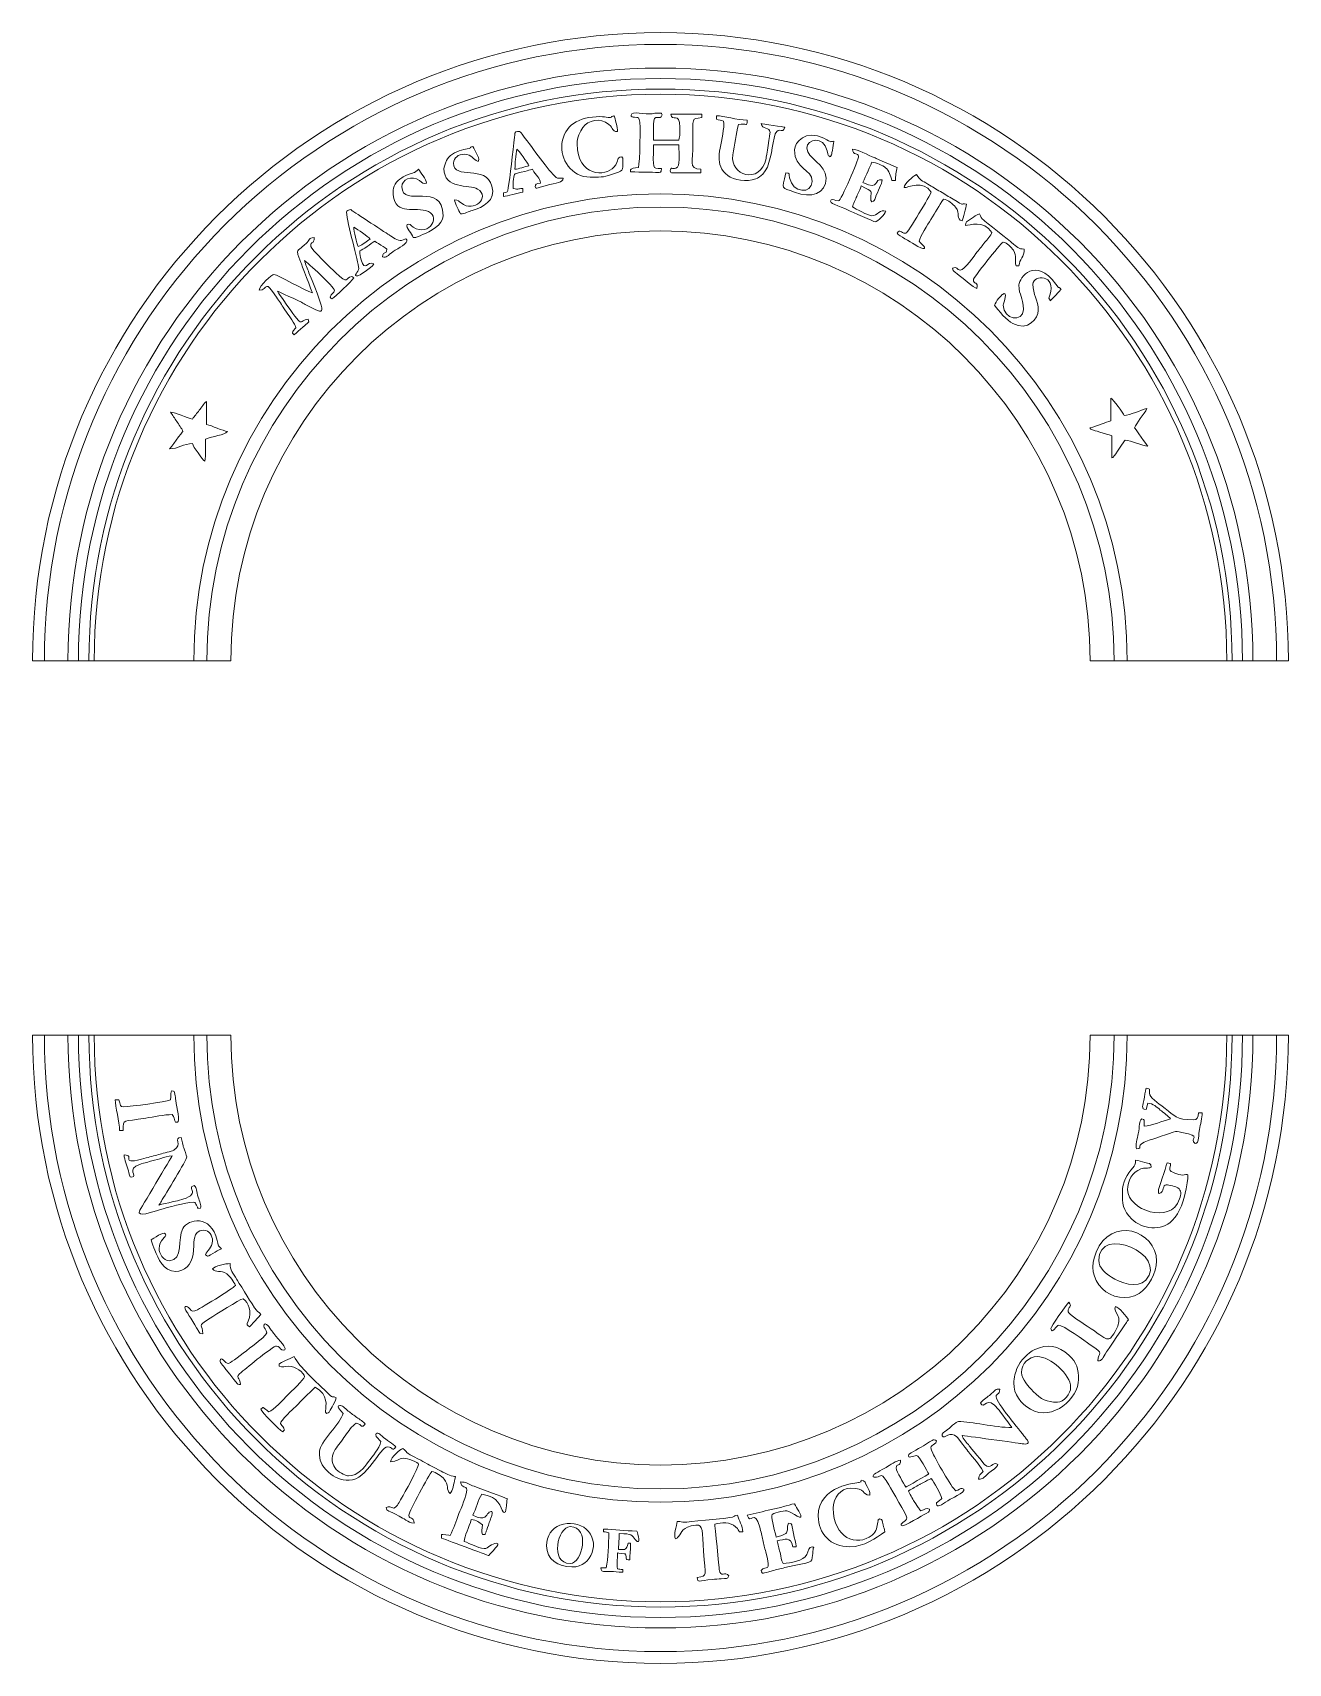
# Model space of a CAD drawing. Header units: inches. Extents: x 8.4 to 36.9, y 2.7 to 39.7.
import ezdxf

# ---------------------------------------------------------------- set-up
doc = ezdxf.new("R2010")
doc.units = ezdxf.units.IN
doc.header["$MEASUREMENT"] = 0
doc.layers.add('etch', color=1, linetype='Continuous', lineweight=0)
doc.layers.add('outline', color=5, linetype='Continuous', lineweight=0)

msp = doc.modelspace()

# ---------------------------------------------------------------- linework, layer by layer
at = {"layer": 'etch'}
for centre, radius, start, end in [((22.68, 25.428), 13.982, 0, 180), ((22.68, 25.428), 13.447, 0, 180), ((22.68, 25.428), 13.209, 0, 180), ((22.68, 25.428), 12.971, 0, 180), ((22.68, 25.428), 12.852, 0, 180), ((22.68, 25.428), 10.591, 0, 180), ((22.68, 25.428), 10.293, 0, 180), ((22.68, 16.93), 13.982, 180, 0), ((22.68, 16.93), 13.447, 180, 0), ((22.68, 16.93), 13.209, 180, 0), ((22.68, 16.93), 12.971, 180, 0), ((22.68, 16.93), 12.852, 180, 0), ((22.68, 16.93), 10.591, 180, 0), ((22.68, 16.93), 10.293, 180, 0)]:
    msp.add_arc(centre, radius, start, end, dxfattribs=at)
at = {"layer": 'etch', "lineweight": 9}
for points in [[(21.307, 37.772), (21.074, 37.772), (20.857, 37.729), (20.707, 37.616)], [(23.953, 37.712), (24.007, 37.699), (24.057, 37.685), (24.112, 37.672)], [(25.723, 37.016), (25.723, 36.577), (26.121, 36.589), (26.121, 36.3)], [(19.378, 36.578), (19.378, 36.677), (19.382, 36.734), (19.392, 36.803)], [(17.766, 36.598), (17.766, 36.104), (18.337, 36.244), (18.53, 36.129)], [(22.182, 36.618), (21.962, 36.6), (22.007, 36.568), (22.003, 36.519)], [(28.21, 36.161), (28.301, 36.161), (28.639, 36.342), (28.826, 36.061)], [(16.612, 36.101), (16.612, 35.513), (17.049, 35.717), (17.348, 35.643)], [(19.119, 36.041), (19.119, 36.041), (19.119, 35.962), (19.119, 35.962)], [(15.558, 35.604), (15.558, 35.356), (15.832, 34.48), (15.831, 34.327)], [(15.717, 35.266), (15.811, 35.203), (16.041, 35.068), (16.095, 34.987)], [(29.602, 35.305), (29.697, 35.305), (30.008, 35.431), (30.199, 35.146)], [(14.444, 34.709), (14.444, 34.614), (14.487, 34.542), (14.518, 34.464)], [(30.816, 33.953), (30.816, 33.695), (30.915, 33.703), (30.915, 33.396)], [(12.057, 30.91), (11.925, 30.94), (11.684, 31.066), (11.56, 31.069)], [(32.904, 30.87), (32.795, 30.844), (32.587, 30.748), (32.427, 30.711)], [(11.56, 15.469), (11.444, 15.413), (10.67, 15.31), (10.486, 15.31)], [(33.7, 15.25), (33.7, 15.25), (33.743, 15.389), (33.743, 15.389)], [(33.163, 13.381), (33.163, 13.104), (33.167, 12.968), (33.376, 12.759)], [(11.298, 13.079), (11.298, 13.079), (11.326, 13.117), (11.326, 13.117)], [(33.939, 11.809), (33.939, 12.499), (32.897, 12.848), (32.566, 12.009)], [(32.626, 11.829), (32.626, 12.639), (34.215, 11.953), (33.695, 11.377)], [(11.301, 12.088), (11.301, 12.294), (11.481, 12.351), (11.448, 12.42)], [(12.515, 11.63), (12.585, 11.534), (12.706, 11.616), (12.837, 11.515)], [(13.748, 10.178), (13.737, 10.162), (13.733, 10.152), (13.716, 10.131)], [(31.711, 10.357), (31.82, 10.357), (32.314, 9.988), (32.435, 9.908)], [(30.875, 9.283), (30.875, 9.474), (31.04, 9.641), (31.233, 9.641)], [(30.696, 9.044), (30.696, 8.781), (30.859, 8.571), (31.074, 8.448)], [(29.94, 8.587), (30.036, 8.416), (30.074, 8.797), (30.35, 8.44)], [(28.488, 7.394), (28.56, 7.394), (28.732, 7.042), (28.767, 6.976)], [(18.283, 6.618), (18.283, 6.486), (18.154, 6.204), (18.107, 6.078)], [(24.649, 6.041), (24.71, 5.812), (24.821, 6.204), (24.935, 5.77)], [(26.26, 6.021), (26.26, 5.627), (26.537, 5.325), (26.976, 5.325)], [(20.631, 4.947), (20.16, 4.947), (20.345, 5.782), (20.631, 5.782)], [(21.387, 5.663), (21.447, 5.662), (21.459, 5.654), (21.506, 5.643)], [(23.237, 5.882), (23.148, 5.882), (23.159, 5.902), (23.058, 5.902)], [(20.094, 5.345), (20.094, 5.046), (20.357, 4.867), (20.671, 4.867)]]:
    msp.add_open_spline(points, degree=3, dxfattribs=at)
for points, knots in [([(20.917, 37.526), (20.917, 37.526), (21.04, 37.69), (21.313, 37.762), (21.51, 37.597)], [0.6, 0.6, 0.6, 0.6, 0.60000001, 0.66666667, 0.66666667, 0.66666667, 0.66666667]), ([(21.49, 37.754), (21.49, 37.754), (21.434, 37.757), (21.4, 37.772), (21.307, 37.772)], [0.8666667, 0.8666667, 0.8666667, 0.8666667, 0.8666667, 1, 1, 1, 1]), ([(21.625, 37.792), (21.625, 37.792), (21.527, 37.766), (21.608, 37.748), (21.49, 37.754)], [0.8, 0.8, 0.8, 0.8, 0.80000001, 0.86666667, 0.86666667, 0.86666667, 0.86666667]), ([(21.705, 37.434), (21.705, 37.434), (21.705, 37.515), (21.651, 37.739), (21.625, 37.792)], [0.73333333, 0.73333333, 0.73333333, 0.73333333, 0.73333334, 0.8, 0.8, 0.8, 0.8]), ([(22.014, 37.809), (22.014, 37.809), (22.01, 37.766), (22.048, 37.767), (22.087, 37.758)], [0.84615385, 0.84615385, 0.84615385, 0.84615385, 0.84615386, 0.88461538, 0.88461538, 0.88461538, 0.88461538]), ([(22.495, 37.837), (22.495, 37.837), (22.336, 37.813), (22.022, 37.913), (22.014, 37.809)], [0.80769231, 0.80769231, 0.80769231, 0.80769231, 0.80769232, 0.84615385, 0.84615385, 0.84615385, 0.84615385]), ([(22.087, 37.758), (22.087, 37.758), (22.19, 37.735), (22.158, 37.786), (22.2, 37.71)], [0.88461538, 0.88461538, 0.88461538, 0.88461538, 0.88461539, 0.92307692, 0.92307692, 0.92307692, 0.92307692]), ([(22.621, 37.854), (22.621, 37.854), (22.566, 37.856), (22.526, 37.841), (22.495, 37.837)], [0.76923077, 0.76923077, 0.76923077, 0.76923077, 0.76923078, 0.80769231, 0.80769231, 0.80769231, 0.80769231]), ([(22.521, 37.593), (22.521, 37.593), (22.521, 37.888), (22.676, 37.649), (22.719, 37.812)], [0.69230769, 0.69230769, 0.69230769, 0.69230769, 0.6923077, 0.73076923, 0.73076923, 0.73076923, 0.73076923]), ([(22.719, 37.812), (22.719, 37.812), (22.68, 37.865), (22.721, 37.851), (22.621, 37.854)], [0.73076923, 0.73076923, 0.73076923, 0.73076923, 0.73076924, 0.76923077, 0.76923077, 0.76923077, 0.76923077]), ([(22.918, 37.831), (22.918, 37.831), (22.935, 37.635), (23.117, 37.899), (23.117, 37.533), (23.117, 37.533), (23.117, 37.367), (23.13, 37.373), (23.097, 37.235)], [0.53846154, 0.53846154, 0.53846154, 0.53846154, 0.53846155, 0.57692308, 0.57692308, 0.57692308, 0.57692309, 0.61538462, 0.61538462, 0.61538462, 0.61538462]), ([(23.615, 37.831), (23.615, 37.831), (23.615, 37.831), (22.918, 37.831), (22.918, 37.831)], [0.5, 0.5, 0.5, 0.5, 0.50000001, 0.53846154, 0.53846154, 0.53846154, 0.53846154]), ([(23.416, 37.155), (23.416, 37.155), (23.414, 37.816), (23.38, 37.697), (23.615, 37.752)], [0.42307692, 0.42307692, 0.42307692, 0.42307692, 0.42307693, 0.46153846, 0.46153846, 0.46153846, 0.46153846]), ([(23.615, 37.752), (23.615, 37.752), (23.615, 37.752), (23.615, 37.831), (23.615, 37.831)], [0.46153846, 0.46153846, 0.46153846, 0.46153846, 0.46153847, 0.5, 0.5, 0.5, 0.5]), ([(24.649, 37.692), (24.649, 37.692), (24.41, 37.692), (24.118, 37.792), (23.953, 37.792)], [0.8125, 0.8125, 0.8125, 0.8125, 0.81250001, 0.875, 0.875, 0.875, 0.875]), ([(23.953, 37.792), (23.953, 37.792), (23.953, 37.792), (23.953, 37.712), (23.953, 37.712)], [0.875, 0.875, 0.875, 0.875, 0.875, 1, 1, 1, 1]), ([(19.538, 37.375), (19.538, 37.375), (19.502, 37.421), (19.512, 37.434), (19.437, 37.434), (19.437, 37.434), (19.362, 37.434), (19.377, 37.375), (19.368, 37.304)], [0.7222222, 0.7222222, 0.7222222, 0.7222222, 0.7222222, 0.7777778, 0.7777778, 0.7777778, 0.7777778, 0.8333333, 0.8333333, 0.8333333, 0.8333333]), ([(20.266, 36.433), (20.266, 36.433), (20.107, 36.59), (19.707, 37.162), (19.538, 37.375)], [0.66666667, 0.66666667, 0.66666667, 0.66666667, 0.66666668, 0.72222222, 0.72222222, 0.72222222, 0.72222222]), ([(20.707, 37.616), (20.707, 37.616), (20.565, 37.51), (20.478, 37.379), (20.445, 37.161)], [0.06666667, 0.06666667, 0.06666667, 0.06666667, 0.06666668, 0.13333333, 0.13333333, 0.13333333, 0.13333333]), ([(21.62, 36.623), (21.62, 36.623), (21.441, 36.412), (20.79, 36.398), (20.79, 37.155), (20.79, 37.155), (20.79, 37.303), (20.85, 37.435), (20.917, 37.526)], [0.4666667, 0.4666667, 0.4666667, 0.4666667, 0.4666667, 0.5333333, 0.5333333, 0.5333333, 0.5333333, 0.6, 0.6, 0.6, 0.6]), ([(21.51, 37.597), (21.51, 37.597), (21.623, 37.503), (21.562, 37.437), (21.705, 37.434)], [0.66666667, 0.66666667, 0.66666667, 0.66666667, 0.66666668, 0.73333333, 0.73333333, 0.73333333, 0.73333333]), ([(22.2, 37.71), (22.2, 37.71), (22.238, 37.639), (22.208, 36.726), (22.182, 36.618)], [0.92307692, 0.92307692, 0.92307692, 0.92307692, 0.92307693, 1, 1, 1, 1]), ([(22.521, 37.235), (22.521, 37.235), (22.521, 37.235), (22.521, 37.593), (22.521, 37.593)], [0.65384615, 0.65384615, 0.65384615, 0.65384615, 0.65384616, 0.69230769, 0.69230769, 0.69230769, 0.69230769]), ([(24.106, 37.46), (24.106, 37.46), (24.034, 36.986), (23.891, 36.675), (24.208, 36.435)], [0.125, 0.125, 0.125, 0.125, 0.12500001, 0.1875, 0.1875, 0.1875, 0.1875]), ([(24.112, 37.672), (24.112, 37.672), (24.12, 37.57), (24.126, 37.585), (24.106, 37.46)], [0.0625, 0.0625, 0.0625, 0.0625, 0.06250001, 0.125, 0.125, 0.125, 0.125]), ([(24.324, 36.902), (24.324, 36.902), (24.367, 37.147), (24.398, 37.369), (24.45, 37.593)], [0.6875, 0.6875, 0.6875, 0.6875, 0.68750001, 0.75, 0.75, 0.75, 0.75]), ([(24.45, 37.593), (24.45, 37.593), (24.633, 37.641), (24.645, 37.518), (24.649, 37.692)], [0.75, 0.75, 0.75, 0.75, 0.75000001, 0.8125, 0.8125, 0.8125, 0.8125]), ([(25.504, 37.533), (25.504, 37.533), (25.504, 37.533), (24.967, 37.613), (24.967, 37.613)], [0.4375, 0.4375, 0.4375, 0.4375, 0.43750001, 0.5, 0.5, 0.5, 0.5]), ([(24.967, 37.613), (24.967, 37.613), (24.979, 37.473), (25.166, 37.547), (25.166, 37.414)], [0.5, 0.5, 0.5, 0.5, 0.50000001, 0.5625, 0.5625, 0.5625, 0.5625]), ([(25.166, 37.414), (25.166, 37.414), (25.166, 37.414), (25.078, 36.826), (25.078, 36.826)], [0.5625, 0.5625, 0.5625, 0.5625, 0.56250001, 0.625, 0.625, 0.625, 0.625]), ([(25.257, 37.284), (25.257, 37.284), (25.328, 37.623), (25.453, 37.339), (25.504, 37.533)], [0.375, 0.375, 0.375, 0.375, 0.37500001, 0.4375, 0.4375, 0.4375, 0.4375]), ([(26.387, 37.282), (26.387, 37.282), (25.978, 37.483), (25.723, 37.194), (25.723, 37.016)], [0.8461538, 0.8461538, 0.8461538, 0.8461538, 0.8461539, 1, 1, 1, 1]), ([(18.216, 37.024), (18.216, 37.024), (18.092, 36.999), (17.91, 36.92), (17.846, 36.817)], [0.8, 0.8, 0.8, 0.8, 0.80000001, 0.86666667, 0.86666667, 0.86666667, 0.86666667]), ([(18.423, 37.096), (18.423, 37.096), (18.298, 37.062), (18.462, 37.073), (18.216, 37.024)], [0.73333333, 0.73333333, 0.73333333, 0.73333333, 0.73333334, 0.8, 0.8, 0.8, 0.8]), ([(18.509, 36.923), (18.509, 36.923), (18.476, 36.987), (18.453, 37.038), (18.423, 37.096)], [0.66666667, 0.66666667, 0.66666667, 0.66666667, 0.66666668, 0.73333333, 0.73333333, 0.73333333, 0.73333333]), ([(19.368, 37.304), (19.368, 37.304), (19.326, 36.997), (19.269, 36.376), (19.225, 36.154)], [0.83333333, 0.83333333, 0.83333333, 0.83333333, 0.83333334, 0.88888889, 0.88888889, 0.88888889, 0.88888889]), ([(19.392, 36.803), (19.392, 36.803), (19.401, 36.876), (19.416, 36.979), (19.417, 37.036)], [0.2, 0.2, 0.2, 0.2, 0.2, 0.4, 0.4, 0.4, 0.4]), ([(19.417, 37.036), (19.417, 37.036), (19.47, 36.997), (19.658, 36.729), (19.696, 36.658)], [0.4, 0.4, 0.4, 0.4, 0.4, 0.6, 0.6, 0.6, 0.6]), ([(20.445, 37.161), (20.445, 37.161), (20.391, 36.814), (20.658, 36.399), (21.088, 36.399)], [0.13333333, 0.13333333, 0.13333333, 0.13333333, 0.13333334, 0.2, 0.2, 0.2, 0.2]), ([(22.7, 36.598), (22.7, 36.598), (22.475, 36.598), (22.521, 36.566), (22.521, 37.135)], [0.11538462, 0.11538462, 0.11538462, 0.11538462, 0.11538463, 0.15384615, 0.15384615, 0.15384615, 0.15384615]), ([(23.097, 37.235), (23.097, 37.235), (23.097, 37.235), (22.521, 37.235), (22.521, 37.235)], [0.61538462, 0.61538462, 0.61538462, 0.61538462, 0.61538463, 0.65384615, 0.65384615, 0.65384615, 0.65384615]), ([(22.521, 37.135), (22.521, 37.135), (22.521, 37.135), (23.097, 37.135), (23.097, 37.135)], [0.15384615, 0.15384615, 0.15384615, 0.15384615, 0.15384616, 0.19230769, 0.19230769, 0.19230769, 0.19230769]), ([(23.097, 37.135), (23.097, 37.135), (23.097, 36.907), (23.139, 36.637), (23.032, 36.604)], [0.19230769, 0.19230769, 0.19230769, 0.19230769, 0.1923077, 0.23076923, 0.23076923, 0.23076923, 0.23076923]), ([(23.595, 36.578), (23.595, 36.578), (23.302, 36.585), (23.417, 36.762), (23.416, 37.155)], [0.38461538, 0.38461538, 0.38461538, 0.38461538, 0.38461539, 0.42307692, 0.42307692, 0.42307692, 0.42307692]), ([(25.001, 36.465), (25.001, 36.465), (25.172, 36.638), (25.2, 37.016), (25.257, 37.284)], [0.3125, 0.3125, 0.3125, 0.3125, 0.31250001, 0.375, 0.375, 0.375, 0.375]), ([(26.002, 37.056), (26.002, 37.056), (26.002, 37.271), (26.385, 37.345), (26.463, 37)], [0.46153846, 0.46153846, 0.46153846, 0.46153846, 0.46153847, 0.53846154, 0.53846154, 0.53846154, 0.53846154]), ([(26.439, 36.379), (26.439, 36.379), (26.439, 36.682), (26.002, 36.839), (26.002, 37.056)], [0.38461538, 0.38461538, 0.38461538, 0.38461538, 0.38461539, 0.46153846, 0.46153846, 0.46153846, 0.46153846]), ([(26.618, 37.215), (26.618, 37.215), (26.492, 37.204), (26.597, 37.178), (26.387, 37.282)], [0.76923077, 0.76923077, 0.76923077, 0.76923077, 0.76923078, 0.84615385, 0.84615385, 0.84615385, 0.84615385]), ([(26.463, 37), (26.463, 37), (26.493, 36.868), (26.471, 36.897), (26.519, 36.877)], [0.53846154, 0.53846154, 0.53846154, 0.53846154, 0.53846155, 0.61538462, 0.61538462, 0.61538462, 0.61538462]), ([(26.564, 36.908), (26.564, 36.908), (26.564, 36.908), (26.618, 37.215), (26.618, 37.215)], [0.69230769, 0.69230769, 0.69230769, 0.69230769, 0.6923077, 0.76923077, 0.76923077, 0.76923077, 0.76923077]), ([(27.55, 36.834), (27.55, 36.834), (27.388, 36.901), (27.152, 37.033), (27.036, 37.036)], [0.875, 0.875, 0.875, 0.875, 0.87500001, 0.91666667, 0.91666667, 0.91666667, 0.91666667]), ([(27.036, 37.036), (27.036, 37.036), (27.049, 36.887), (27.175, 36.946), (27.175, 36.877)], [0.91666667, 0.91666667, 0.91666667, 0.91666667, 0.91666668, 1, 1, 1, 1]), ([(17.846, 36.817), (17.846, 36.817), (17.823, 36.782), (17.766, 36.651), (17.766, 36.598)], [0.8666667, 0.8666667, 0.8666667, 0.8666667, 0.8666667, 1, 1, 1, 1]), ([(17.985, 36.718), (17.985, 36.718), (17.985, 36.842), (18.095, 36.917), (18.224, 36.917), (18.224, 36.917), (18.413, 36.917), (18.41, 36.793), (18.542, 36.757)], [0.4666667, 0.4666667, 0.4666667, 0.4666667, 0.4666667, 0.5333333, 0.5333333, 0.5333333, 0.5333333, 0.6, 0.6, 0.6, 0.6]), ([(18.856, 36.196), (18.856, 36.196), (18.716, 36.696), (17.985, 36.324), (17.985, 36.718)], [0.4, 0.4, 0.4, 0.4, 0.40000001, 0.46666667, 0.46666667, 0.46666667, 0.46666667]), ([(18.542, 36.757), (18.542, 36.757), (18.576, 36.827), (18.544, 36.857), (18.509, 36.923)], [0.6, 0.6, 0.6, 0.6, 0.60000001, 0.66666667, 0.66666667, 0.66666667, 0.66666667]), ([(19.696, 36.658), (19.696, 36.658), (19.607, 36.637), (19.459, 36.585), (19.378, 36.578)], [0.6, 0.6, 0.6, 0.6, 0.6, 1, 1, 1, 1]), ([(21.566, 36.459), (21.566, 36.459), (21.857, 36.568), (21.824, 36.492), (21.824, 36.797)], [0.26666667, 0.26666667, 0.26666667, 0.26666667, 0.26666668, 0.33333333, 0.33333333, 0.33333333, 0.33333333]), ([(21.804, 36.857), (21.804, 36.857), (21.661, 36.845), (21.766, 36.795), (21.62, 36.623)], [0.4, 0.4, 0.4, 0.4, 0.40000001, 0.46666667, 0.46666667, 0.46666667, 0.46666667]), ([(21.824, 36.797), (21.824, 36.797), (21.824, 36.873), (21.83, 36.804), (21.804, 36.857)], [0.33333333, 0.33333333, 0.33333333, 0.33333333, 0.33333334, 0.4, 0.4, 0.4, 0.4]), ([(23.032, 36.604), (23.032, 36.604), (22.931, 36.573), (22.928, 36.649), (22.898, 36.539)], [0.23076923, 0.23076923, 0.23076923, 0.23076923, 0.23076924, 0.26923077, 0.26923077, 0.26923077, 0.26923077]), ([(25.078, 36.826), (25.078, 36.826), (24.939, 36.21), (24.243, 36.437), (24.324, 36.902)], [0.625, 0.625, 0.625, 0.625, 0.62500001, 0.6875, 0.6875, 0.6875, 0.6875]), ([(26.519, 36.877), (26.519, 36.877), (26.52, 36.876), (26.523, 36.817), (26.564, 36.908)], [0.61538462, 0.61538462, 0.61538462, 0.61538462, 0.61538463, 0.69230769, 0.69230769, 0.69230769, 0.69230769]), ([(27.175, 36.877), (27.175, 36.786), (26.781, 35.862), (26.718, 35.862), (26.718, 35.862), (26.635, 35.862), (26.594, 35.922), (26.554, 35.882)], [0, 0, 0, 0, 0.04166667, 0.04166667, 0.04166667, 0.04166668, 0.08333333, 0.08333333, 0.08333333, 0.08333333]), ([(27.275, 36.28), (27.275, 36.28), (27.275, 36.28), (27.444, 36.667), (27.444, 36.667)], [0.58333333, 0.58333333, 0.58333333, 0.58333333, 0.58333334, 0.625, 0.625, 0.625, 0.625]), ([(27.444, 36.667), (27.444, 36.667), (27.476, 36.738), (27.453, 36.66), (27.474, 36.737)], [0.625, 0.625, 0.625, 0.625, 0.62500001, 0.66666667, 0.66666667, 0.66666667, 0.66666667]), ([(27.474, 36.737), (27.474, 36.737), (27.575, 36.735), (27.727, 36.662), (27.787, 36.613)], [0.66666667, 0.66666667, 0.66666667, 0.66666667, 0.66666668, 0.70833333, 0.70833333, 0.70833333, 0.70833333]), ([(28.051, 36.618), (28.051, 36.618), (28.051, 36.618), (27.55, 36.834), (27.55, 36.834)], [0.83333333, 0.83333333, 0.83333333, 0.83333333, 0.83333334, 0.875, 0.875, 0.875, 0.875]), ([(16.844, 36.406), (16.844, 36.406), (16.749, 36.354), (16.612, 36.232), (16.612, 36.101)], [0.8571429, 0.8571429, 0.8571429, 0.8571429, 0.8571429, 1, 1, 1, 1]), ([(17.746, 35.524), (17.746, 35.524), (17.746, 36.328), (16.811, 35.682), (16.811, 36.181), (16.811, 36.181), (16.811, 36.334), (17.026, 36.456), (17.213, 36.323)], [0.4285714, 0.4285714, 0.4285714, 0.4285714, 0.4285714, 0.5, 0.5, 0.5, 0.5, 0.5714286, 0.5714286, 0.5714286, 0.5714286]), ([(17.159, 36.549), (17.159, 36.549), (17.075, 36.473), (17.016, 36.501), (16.844, 36.406)], [0.78571429, 0.78571429, 0.78571429, 0.78571429, 0.7857143, 0.85714286, 0.85714286, 0.85714286, 0.85714286]), ([(17.189, 36.578), (17.189, 36.578), (17.15, 36.55), (17.19, 36.576), (17.159, 36.549)], [0.71428571, 0.71428571, 0.71428571, 0.71428571, 0.71428572, 0.78571429, 0.78571429, 0.78571429, 0.78571429]), ([(17.368, 36.26), (17.368, 36.26), (17.361, 36.354), (17.238, 36.506), (17.189, 36.578)], [0.64285714, 0.64285714, 0.64285714, 0.64285714, 0.64285715, 0.71428571, 0.71428571, 0.71428571, 0.71428571]), ([(17.213, 36.323), (17.213, 36.323), (17.291, 36.267), (17.279, 36.241), (17.368, 36.26)], [0.57142857, 0.57142857, 0.57142857, 0.57142857, 0.57142858, 0.64285714, 0.64285714, 0.64285714, 0.64285714]), ([(19.338, 36.141), (19.338, 36.141), (19.338, 36.214), (19.334, 36.282), (19.344, 36.353)], [0.22222222, 0.22222222, 0.22222222, 0.22222222, 0.22222223, 0.27777778, 0.27777778, 0.27777778, 0.27777778]), ([(19.344, 36.353), (19.344, 36.353), (19.366, 36.503), (19.34, 36.464), (19.605, 36.53)], [0.27777778, 0.27777778, 0.27777778, 0.27777778, 0.27777779, 0.33333333, 0.33333333, 0.33333333, 0.33333333]), ([(19.605, 36.53), (19.605, 36.53), (19.678, 36.549), (19.712, 36.564), (19.775, 36.578)], [0.33333333, 0.33333333, 0.33333333, 0.33333333, 0.33333334, 0.38888889, 0.38888889, 0.38888889, 0.38888889]), ([(19.775, 36.578), (19.775, 36.578), (19.861, 36.417), (19.951, 36.394), (19.954, 36.26)], [0.38888889, 0.38888889, 0.38888889, 0.38888889, 0.3888889, 0.44444444, 0.44444444, 0.44444444, 0.44444444]), ([(19.954, 36.26), (19.954, 36.26), (19.865, 36.253), (19.833, 36.234), (19.839, 36.183)], [0.44444444, 0.44444444, 0.44444444, 0.44444444, 0.44444445, 0.5, 0.5, 0.5, 0.5]), ([(20.085, 36.209), (20.085, 36.209), (20.33, 36.28), (20.462, 36.26), (20.472, 36.379)], [0.55555556, 0.55555556, 0.55555556, 0.55555556, 0.55555557, 0.61111111, 0.61111111, 0.61111111, 0.61111111]), ([(20.472, 36.379), (20.472, 36.379), (20.335, 36.379), (20.342, 36.357), (20.266, 36.433)], [0.61111111, 0.61111111, 0.61111111, 0.61111111, 0.61111112, 0.66666667, 0.66666667, 0.66666667, 0.66666667]), ([(21.088, 36.399), (21.088, 36.399), (21.282, 36.399), (21.384, 36.391), (21.566, 36.459)], [0.2, 0.2, 0.2, 0.2, 0.20000001, 0.26666667, 0.26666667, 0.26666667, 0.26666667]), ([(22.003, 36.519), (22.003, 36.519), (22.003, 36.519), (22.594, 36.508), (22.594, 36.508)], [0.03846154, 0.03846154, 0.03846154, 0.03846154, 0.03846155, 0.07692308, 0.07692308, 0.07692308, 0.07692308]), ([(22.594, 36.508), (22.594, 36.508), (22.691, 36.494), (22.697, 36.494), (22.7, 36.598)], [0.07692308, 0.07692308, 0.07692308, 0.07692308, 0.07692309, 0.11538462, 0.11538462, 0.11538462, 0.11538462]), ([(22.898, 36.539), (22.898, 36.539), (22.922, 36.505), (22.901, 36.499), (22.958, 36.499)], [0.26923077, 0.26923077, 0.26923077, 0.26923077, 0.26923078, 0.30769231, 0.30769231, 0.30769231, 0.30769231]), ([(22.958, 36.499), (22.958, 36.499), (22.958, 36.499), (23.595, 36.499), (23.595, 36.499)], [0.30769231, 0.30769231, 0.30769231, 0.30769231, 0.30769232, 0.34615385, 0.34615385, 0.34615385, 0.34615385]), ([(23.595, 36.499), (23.595, 36.499), (23.595, 36.499), (23.595, 36.578), (23.595, 36.578)], [0.34615385, 0.34615385, 0.34615385, 0.34615385, 0.34615386, 0.38461538, 0.38461538, 0.38461538, 0.38461538]), ([(24.208, 36.435), (24.208, 36.435), (24.342, 36.334), (24.637, 36.281), (24.846, 36.361)], [0.1875, 0.1875, 0.1875, 0.1875, 0.18750001, 0.25, 0.25, 0.25, 0.25]), ([(24.846, 36.361), (24.846, 36.361), (24.887, 36.377), (24.967, 36.432), (25.001, 36.465)], [0.25, 0.25, 0.25, 0.25, 0.25000001, 0.3125, 0.3125, 0.3125, 0.3125]), ([(25.524, 36.499), (25.524, 36.499), (25.426, 36.079), (25.417, 36.183), (25.723, 36.061)], [0.23076923, 0.23076923, 0.23076923, 0.23076923, 0.23076924, 0.30769231, 0.30769231, 0.30769231, 0.30769231]), ([(25.61, 36.386), (25.61, 36.386), (25.594, 36.48), (25.626, 36.49), (25.524, 36.499)], [0.15384615, 0.15384615, 0.15384615, 0.15384615, 0.15384616, 0.23076923, 0.23076923, 0.23076923, 0.23076923]), ([(26.121, 36.3), (26.121, 36.3), (26.121, 36.015), (25.674, 36.025), (25.61, 36.386)], [0.07692308, 0.07692308, 0.07692308, 0.07692308, 0.07692309, 0.15384615, 0.15384615, 0.15384615, 0.15384615]), ([(25.723, 36.061), (25.723, 36.061), (26.105, 35.909), (26.439, 36.026), (26.439, 36.379)], [0.30769231, 0.30769231, 0.30769231, 0.30769231, 0.30769232, 0.38461538, 0.38461538, 0.38461538, 0.38461538]), ([(27.712, 36.34), (27.712, 36.34), (27.507, 36.383), (27.684, 36.084), (27.275, 36.28)], [0.54166667, 0.54166667, 0.54166667, 0.54166667, 0.54166668, 0.58333333, 0.58333333, 0.58333333, 0.58333333]), ([(27.557, 35.938), (27.557, 35.938), (27.61, 36.076), (27.705, 36.247), (27.712, 36.34)], [0.5, 0.5, 0.5, 0.5, 0.50000001, 0.54166667, 0.54166667, 0.54166667, 0.54166667]), ([(27.787, 36.613), (27.787, 36.613), (27.866, 36.549), (27.905, 36.431), (27.931, 36.32)], [0.70833333, 0.70833333, 0.70833333, 0.70833333, 0.70833334, 0.75, 0.75, 0.75, 0.75]), ([(27.931, 36.32), (27.931, 36.32), (27.931, 36.32), (28.011, 36.32), (28.011, 36.32)], [0.75, 0.75, 0.75, 0.75, 0.75000001, 0.79166667, 0.79166667, 0.79166667, 0.79166667]), ([(28.011, 36.32), (28.011, 36.32), (28.011, 36.418), (28.032, 36.537), (28.051, 36.618)], [0.79166667, 0.79166667, 0.79166667, 0.79166667, 0.79166668, 0.83333333, 0.83333333, 0.83333333, 0.83333333]), ([(28.488, 36.459), (28.488, 36.459), (28.405, 36.403), (28.219, 36.268), (28.21, 36.161)], [0.8823529, 0.8823529, 0.8823529, 0.8823529, 0.882353, 1, 1, 1, 1]), ([(28.748, 36.241), (28.748, 36.241), (28.606, 36.326), (28.582, 36.318), (28.488, 36.459)], [0.82352941, 0.82352941, 0.82352941, 0.82352941, 0.82352942, 0.88235294, 0.88235294, 0.88235294, 0.88235294]), ([(18.53, 36.129), (18.53, 36.129), (18.83, 35.949), (18.448, 35.577), (18.156, 35.814)], [0.06666667, 0.06666667, 0.06666667, 0.06666667, 0.06666668, 0.13333333, 0.13333333, 0.13333333, 0.13333333]), ([(18.405, 35.641), (18.405, 35.641), (18.65, 35.718), (18.95, 35.862), (18.856, 36.196)], [0.33333333, 0.33333333, 0.33333333, 0.33333333, 0.33333334, 0.4, 0.4, 0.4, 0.4]), ([(19.225, 36.154), (19.225, 36.154), (19.206, 36.056), (19.208, 36.062), (19.119, 36.041)], [0.8888889, 0.8888889, 0.8888889, 0.8888889, 0.8888889, 1, 1, 1, 1]), ([(19.119, 35.962), (19.119, 35.962), (19.202, 35.964), (19.443, 36.035), (19.557, 36.061)], [0.05555556, 0.05555556, 0.05555556, 0.05555556, 0.05555557, 0.11111111, 0.11111111, 0.11111111, 0.11111111]), ([(19.557, 36.141), (19.557, 36.141), (19.419, 36.141), (19.472, 36.109), (19.338, 36.141)], [0.16666667, 0.16666667, 0.16666667, 0.16666667, 0.16666668, 0.22222222, 0.22222222, 0.22222222, 0.22222222]), ([(19.557, 36.061), (19.557, 36.061), (19.557, 36.061), (19.557, 36.141), (19.557, 36.141)], [0.11111111, 0.11111111, 0.11111111, 0.11111111, 0.11111112, 0.16666667, 0.16666667, 0.16666667, 0.16666667]), ([(19.839, 36.183), (19.839, 36.183), (19.846, 36.128), (19.848, 36.141), (20.085, 36.209)], [0.5, 0.5, 0.5, 0.5, 0.50000001, 0.55555556, 0.55555556, 0.55555556, 0.55555556]), ([(27.036, 35.723), (27.036, 35.723), (27.051, 35.788), (27.108, 35.901), (27.135, 35.962)], [0.29166667, 0.29166667, 0.29166667, 0.29166667, 0.29166668, 0.33333333, 0.33333333, 0.33333333, 0.33333333]), ([(27.135, 35.962), (27.135, 35.962), (27.163, 36.026), (27.221, 36.139), (27.235, 36.2)], [0.33333333, 0.33333333, 0.33333333, 0.33333333, 0.33333334, 0.375, 0.375, 0.375, 0.375]), ([(27.235, 36.2), (27.235, 36.2), (27.532, 36.043), (27.454, 36.124), (27.454, 35.902)], [0.375, 0.375, 0.375, 0.375, 0.37500001, 0.41666667, 0.41666667, 0.41666667, 0.41666667]), ([(27.454, 35.902), (27.454, 35.902), (27.454, 35.826), (27.448, 35.895), (27.474, 35.842)], [0.41666667, 0.41666667, 0.41666667, 0.41666667, 0.41666668, 0.45833333, 0.45833333, 0.45833333, 0.45833333]), ([(27.474, 35.842), (27.474, 35.842), (27.547, 35.862), (27.528, 35.86), (27.557, 35.938)], [0.45833333, 0.45833333, 0.45833333, 0.45833333, 0.45833334, 0.5, 0.5, 0.5, 0.5]), ([(28.826, 36.061), (28.826, 36.061), (28.812, 36.006), (28.286, 35.126), (28.25, 35.126)], [0.05882353, 0.05882353, 0.05882353, 0.05882353, 0.05882354, 0.11764706, 0.11764706, 0.11764706, 0.11764706]), ([(29.034, 36.07), (29.034, 36.07), (28.931, 36.131), (28.846, 36.183), (28.748, 36.241)], [0.76470588, 0.76470588, 0.76470588, 0.76470588, 0.76470589, 0.82352941, 0.82352941, 0.82352941, 0.82352941]), ([(28.815, 35.436), (28.815, 35.436), (28.915, 35.602), (29.002, 35.749), (29.105, 35.902)], [0.41176471, 0.41176471, 0.41176471, 0.41176471, 0.41176472, 0.47058824, 0.47058824, 0.47058824, 0.47058824]), ([(29.32, 35.898), (29.32, 35.898), (29.219, 35.959), (29.137, 36.008), (29.034, 36.07)], [0.70588235, 0.70588235, 0.70588235, 0.70588235, 0.70588236, 0.76470588, 0.76470588, 0.76470588, 0.76470588]), ([(29.105, 35.902), (29.105, 35.902), (29.206, 35.879), (29.32, 35.791), (29.379, 35.718)], [0.47058824, 0.47058824, 0.47058824, 0.47058824, 0.47058825, 0.52941176, 0.52941176, 0.52941176, 0.52941176]), ([(29.622, 35.783), (29.622, 35.783), (29.467, 35.816), (29.611, 35.723), (29.32, 35.898)], [0.64705882, 0.64705882, 0.64705882, 0.64705882, 0.64705883, 0.70588235, 0.70588235, 0.70588235, 0.70588235]), ([(15.62, 35.657), (15.62, 35.657), (15.599, 35.654), (15.558, 35.635), (15.558, 35.604)], [0.875, 0.875, 0.875, 0.875, 0.875, 1, 1, 1, 1]), ([(15.686, 35.635), (15.686, 35.635), (15.625, 35.671), (15.689, 35.666), (15.62, 35.657)], [0.8125, 0.8125, 0.8125, 0.8125, 0.81250001, 0.875, 0.875, 0.875, 0.875]), ([(16.529, 35.083), (16.529, 35.083), (16.529, 35.083), (15.686, 35.635), (15.686, 35.635)], [0.75, 0.75, 0.75, 0.75, 0.75000001, 0.8125, 0.8125, 0.8125, 0.8125]), ([(17.348, 35.643), (17.348, 35.643), (17.732, 35.55), (17.436, 35.027), (17.071, 35.266)], [0.07142857, 0.07142857, 0.07142857, 0.07142857, 0.07142858, 0.14285714, 0.14285714, 0.14285714, 0.14285714]), ([(17.28, 35.095), (17.28, 35.095), (17.445, 35.164), (17.746, 35.306), (17.746, 35.524)], [0.35714286, 0.35714286, 0.35714286, 0.35714286, 0.35714287, 0.42857143, 0.42857143, 0.42857143, 0.42857143]), ([(18.156, 35.814), (18.156, 35.814), (18.102, 35.857), (18.093, 35.88), (18.005, 35.882)], [0.13333333, 0.13333333, 0.13333333, 0.13333333, 0.13333334, 0.2, 0.2, 0.2, 0.2]), ([(18.005, 35.882), (18.005, 35.882), (18.012, 35.796), (18.106, 35.636), (18.144, 35.564)], [0.2, 0.2, 0.2, 0.2, 0.20000001, 0.26666667, 0.26666667, 0.26666667, 0.26666667]), ([(18.144, 35.564), (18.144, 35.564), (18.227, 35.571), (18.333, 35.619), (18.405, 35.641)], [0.26666667, 0.26666667, 0.26666667, 0.26666667, 0.26666668, 0.33333333, 0.33333333, 0.33333333, 0.33333333]), ([(26.554, 35.882), (26.554, 35.882), (26.476, 35.804), (26.732, 35.757), (26.943, 35.65)], [0.08333333, 0.08333333, 0.08333333, 0.08333333, 0.08333334, 0.125, 0.125, 0.125, 0.125]), ([(26.943, 35.65), (26.943, 35.65), (27.001, 35.621), (27.536, 35.385), (27.553, 35.385)], [0.125, 0.125, 0.125, 0.125, 0.12500001, 0.16666667, 0.16666667, 0.16666667, 0.16666667]), ([(27.474, 35.524), (27.474, 35.524), (27.397, 35.524), (27.108, 35.685), (27.036, 35.723)], [0.25, 0.25, 0.25, 0.25, 0.25000001, 0.29166667, 0.29166667, 0.29166667, 0.29166667]), ([(27.792, 35.624), (27.792, 35.624), (27.672, 35.681), (27.603, 35.524), (27.474, 35.524)], [0.20833333, 0.20833333, 0.20833333, 0.20833333, 0.20833334, 0.25, 0.25, 0.25, 0.25]), ([(27.553, 35.385), (27.553, 35.385), (27.606, 35.385), (27.776, 35.562), (27.792, 35.624)], [0.16666667, 0.16666667, 0.16666667, 0.16666667, 0.16666668, 0.20833333, 0.20833333, 0.20833333, 0.20833333]), ([(29.379, 35.718), (29.379, 35.718), (29.494, 35.577), (29.377, 35.444), (29.523, 35.405)], [0.52941176, 0.52941176, 0.52941176, 0.52941176, 0.52941177, 0.58823529, 0.58823529, 0.58823529, 0.58823529]), ([(29.523, 35.405), (29.523, 35.405), (29.542, 35.444), (29.617, 35.727), (29.622, 35.783)], [0.58823529, 0.58823529, 0.58823529, 0.58823529, 0.5882353, 0.64705882, 0.64705882, 0.64705882, 0.64705882]), ([(29.92, 35.564), (29.92, 35.564), (29.849, 35.547), (29.795, 35.502), (29.742, 35.464)], [0.84210526, 0.84210526, 0.84210526, 0.84210526, 0.84210527, 0.89473684, 0.89473684, 0.89473684, 0.89473684]), ([(30.016, 35.421), (30.016, 35.421), (29.953, 35.473), (29.957, 35.495), (29.92, 35.564)], [0.78947368, 0.78947368, 0.78947368, 0.78947368, 0.78947369, 0.84210526, 0.84210526, 0.84210526, 0.84210526]), ([(15.817, 34.828), (15.817, 34.828), (15.787, 34.889), (15.72, 35.176), (15.717, 35.266)], [0.5, 0.5, 0.5, 0.5, 0.5, 1, 1, 1, 1]), ([(16.931, 35.325), (16.931, 35.325), (16.895, 35.239), (17.043, 35.128), (17.07, 35.027)], [0.21428571, 0.21428571, 0.21428571, 0.21428571, 0.21428572, 0.28571429, 0.28571429, 0.28571429, 0.28571429]), ([(17.071, 35.266), (17.071, 35.266), (17.007, 35.308), (16.999, 35.354), (16.931, 35.325)], [0.14285714, 0.14285714, 0.14285714, 0.14285714, 0.14285715, 0.21428571, 0.21428571, 0.21428571, 0.21428571]), ([(28.25, 35.126), (28.25, 35.126), (28.115, 35.126), (28.132, 35.243), (28.051, 35.126)], [0.11764706, 0.11764706, 0.11764706, 0.11764706, 0.11764707, 0.17647059, 0.17647059, 0.17647059, 0.17647059]), ([(28.548, 34.947), (28.548, 34.947), (28.572, 35.049), (28.752, 35.33), (28.815, 35.436)], [0.35294118, 0.35294118, 0.35294118, 0.35294118, 0.35294119, 0.41176471, 0.41176471, 0.41176471, 0.41176471]), ([(29.742, 35.464), (29.742, 35.464), (29.62, 35.379), (29.609, 35.391), (29.602, 35.305)], [0.8947368, 0.8947368, 0.8947368, 0.8947368, 0.8947369, 1, 1, 1, 1]), ([(30.648, 34.919), (30.648, 34.919), (30.648, 34.919), (30.016, 35.421), (30.016, 35.421)], [0.73684211, 0.73684211, 0.73684211, 0.73684211, 0.73684212, 0.78947368, 0.78947368, 0.78947368, 0.78947368]), ([(14.628, 34.883), (14.628, 34.883), (14.591, 34.85), (14.444, 34.751), (14.444, 34.709)], [0.92592593, 0.92592593, 0.92592593, 0.92592593, 0.92592594, 1, 1, 1, 1]), ([(14.822, 35.027), (14.822, 35.027), (14.679, 35.024), (14.745, 34.985), (14.628, 34.883)], [0.88888889, 0.88888889, 0.88888889, 0.88888889, 0.8888889, 0.92592593, 0.92592593, 0.92592593, 0.92592593]), ([(15.304, 34.236), (15.304, 34.236), (15.229, 34.305), (14.743, 34.772), (14.743, 34.828), (14.743, 34.828), (14.743, 34.961), (14.818, 34.86), (14.822, 35.027)], [0.81481481, 0.81481481, 0.81481481, 0.81481481, 0.81481482, 0.85185185, 0.85185185, 0.85185185, 0.85185186, 0.88888889, 0.88888889, 0.88888889, 0.88888889]), ([(16.095, 34.987), (16.095, 34.987), (16.006, 34.963), (15.939, 34.856), (15.817, 34.828)], [0.25, 0.25, 0.25, 0.25, 0.25, 0.5, 0.5, 0.5, 0.5]), ([(15.857, 34.729), (15.857, 34.729), (15.925, 34.747), (16.11, 34.89), (16.195, 34.947)], [0.3125, 0.3125, 0.3125, 0.3125, 0.31250001, 0.375, 0.375, 0.375, 0.375]), ([(16.195, 34.947), (16.195, 34.947), (16.195, 34.947), (16.473, 34.768), (16.473, 34.768)], [0.375, 0.375, 0.375, 0.375, 0.37500001, 0.4375, 0.4375, 0.4375, 0.4375]), ([(16.8, 34.96), (16.8, 34.96), (16.727, 34.944), (16.595, 35.043), (16.529, 35.083)], [0.6875, 0.6875, 0.6875, 0.6875, 0.68750001, 0.75, 0.75, 0.75, 0.75]), ([(16.613, 34.709), (16.613, 34.709), (16.73, 34.792), (16.959, 34.898), (16.922, 34.977)], [0.5625, 0.5625, 0.5625, 0.5625, 0.56250001, 0.625, 0.625, 0.625, 0.625]), ([(16.922, 34.977), (16.922, 34.977), (16.898, 35.029), (16.866, 34.974), (16.8, 34.96)], [0.625, 0.625, 0.625, 0.625, 0.62500001, 0.6875, 0.6875, 0.6875, 0.6875]), ([(17.07, 35.027), (17.07, 35.027), (17.161, 35.029), (17.201, 35.062), (17.28, 35.095)], [0.28571429, 0.28571429, 0.28571429, 0.28571429, 0.2857143, 0.35714286, 0.35714286, 0.35714286, 0.35714286]), ([(28.051, 35.126), (28.051, 35.126), (28.095, 35.066), (28.352, 34.938), (28.44, 34.88)], [0.17647059, 0.17647059, 0.17647059, 0.17647059, 0.1764706, 0.23529412, 0.23529412, 0.23529412, 0.23529412]), ([(28.44, 34.88), (28.44, 34.88), (28.688, 34.716), (28.717, 34.784), (28.63, 34.867)], [0.23529412, 0.23529412, 0.23529412, 0.23529412, 0.23529413, 0.29411765, 0.29411765, 0.29411765, 0.29411765]), ([(28.63, 34.867), (28.63, 34.867), (28.591, 34.905), (28.589, 34.887), (28.548, 34.947)], [0.29411765, 0.29411765, 0.29411765, 0.29411765, 0.29411766, 0.35294118, 0.35294118, 0.35294118, 0.35294118]), ([(29.781, 34.072), (29.781, 34.072), (29.781, 34.115), (30.378, 34.874), (30.458, 34.927)], [0.42105263, 0.42105263, 0.42105263, 0.42105263, 0.42105264, 0.47368421, 0.47368421, 0.47368421, 0.47368421]), ([(30.044, 34.923), (30.044, 34.923), (29.981, 34.845), (29.931, 34.781), (29.867, 34.702)], [0.10526316, 0.10526316, 0.10526316, 0.10526316, 0.10526317, 0.15789474, 0.15789474, 0.15789474, 0.15789474]), ([(30.199, 35.146), (30.199, 35.146), (30.18, 35.075), (30.093, 34.982), (30.044, 34.923)], [0.05263158, 0.05263158, 0.05263158, 0.05263158, 0.05263159, 0.10526316, 0.10526316, 0.10526316, 0.10526316]), ([(30.458, 34.927), (30.458, 34.927), (30.551, 34.906), (30.637, 34.814), (30.689, 34.741)], [0.47368421, 0.47368421, 0.47368421, 0.47368421, 0.47368422, 0.52631579, 0.52631579, 0.52631579, 0.52631579]), ([(30.935, 34.768), (30.935, 34.768), (30.794, 34.768), (30.789, 34.808), (30.648, 34.919)], [0.68421053, 0.68421053, 0.68421053, 0.68421053, 0.68421054, 0.73684211, 0.73684211, 0.73684211, 0.73684211]), ([(14.518, 34.464), (14.518, 34.464), (14.518, 34.464), (14.782, 33.774), (14.782, 33.774)], [0.03703704, 0.03703704, 0.03703704, 0.03703704, 0.03703705, 0.07407407, 0.07407407, 0.07407407, 0.07407407]), ([(14.703, 34.231), (14.703, 34.231), (14.671, 34.312), (14.623, 34.424), (14.603, 34.51)], [0.55555556, 0.55555556, 0.55555556, 0.55555556, 0.55555557, 0.59259259, 0.59259259, 0.59259259, 0.59259259]), ([(14.603, 34.51), (14.603, 34.51), (14.659, 34.472), (15.28, 33.902), (15.28, 33.833), (15.28, 33.833), (15.28, 33.759), (15.207, 33.774), (15.18, 33.674)], [0.59259259, 0.59259259, 0.59259259, 0.59259259, 0.5925926, 0.62962963, 0.62962963, 0.62962963, 0.62962964, 0.66666667, 0.66666667, 0.66666667, 0.66666667]), ([(15.81, 34.158), (15.81, 34.158), (15.815, 34.158), (16.123, 34.332), (16.175, 34.43)], [0.125, 0.125, 0.125, 0.125, 0.12500001, 0.1875, 0.1875, 0.1875, 0.1875]), ([(15.888, 34.522), (15.888, 34.522), (15.867, 34.596), (15.857, 34.638), (15.857, 34.729)], [0.25, 0.25, 0.25, 0.25, 0.25000001, 0.3125, 0.3125, 0.3125, 0.3125]), ([(16.175, 34.43), (16.175, 34.43), (16.025, 34.514), (15.972, 34.226), (15.888, 34.522)], [0.1875, 0.1875, 0.1875, 0.1875, 0.18750001, 0.25, 0.25, 0.25, 0.25]), ([(16.473, 34.768), (16.473, 34.768), (16.46, 34.613), (16.387, 34.754), (16.374, 34.589)], [0.4375, 0.4375, 0.4375, 0.4375, 0.43750001, 0.5, 0.5, 0.5, 0.5]), ([(16.374, 34.589), (16.374, 34.589), (16.466, 34.57), (16.483, 34.616), (16.613, 34.709)], [0.5, 0.5, 0.5, 0.5, 0.50000001, 0.5625, 0.5625, 0.5625, 0.5625]), ([(29.867, 34.702), (29.867, 34.702), (29.81, 34.632), (29.58, 34.291), (29.483, 34.291)], [0.15789474, 0.15789474, 0.15789474, 0.15789474, 0.15789475, 0.21052632, 0.21052632, 0.21052632, 0.21052632]), ([(30.689, 34.741), (30.689, 34.741), (30.783, 34.607), (30.699, 34.509), (30.756, 34.39)], [0.52631579, 0.52631579, 0.52631579, 0.52631579, 0.5263158, 0.57894737, 0.57894737, 0.57894737, 0.57894737]), ([(30.816, 34.39), (30.816, 34.39), (30.827, 34.532), (30.935, 34.59), (30.935, 34.768)], [0.63157895, 0.63157895, 0.63157895, 0.63157895, 0.63157896, 0.68421053, 0.68421053, 0.68421053, 0.68421053]), ([(31.65, 33.972), (31.65, 33.972), (31.201, 34.61), (30.816, 34.124), (30.816, 33.953)], [0.8461538, 0.8461538, 0.8461538, 0.8461538, 0.8461539, 1, 1, 1, 1]), ([(13.907, 34.191), (13.907, 34.191), (13.868, 34.191), (13.578, 33.937), (13.569, 33.833)], [0.11111111, 0.11111111, 0.11111111, 0.11111111, 0.11111112, 0.14814815, 0.14814815, 0.14814815, 0.14814815]), ([(13.569, 33.833), (13.569, 33.833), (13.797, 33.839), (13.678, 34.107), (13.967, 33.674)], [0.14814815, 0.14814815, 0.14814815, 0.14814815, 0.14814816, 0.18518519, 0.18518519, 0.18518519, 0.18518519]), ([(14.782, 33.774), (14.782, 33.774), (14.616, 33.812), (13.995, 34.191), (13.907, 34.191)], [0.07407407, 0.07407407, 0.07407407, 0.07407407, 0.07407408, 0.11111111, 0.11111111, 0.11111111, 0.11111111]), ([(14.62, 33.512), (14.62, 33.512), (15.116, 33.252), (15.1, 33.224), (14.703, 34.231)], [0.51851852, 0.51851852, 0.51851852, 0.51851852, 0.51851853, 0.55555556, 0.55555556, 0.55555556, 0.55555556]), ([(15.224, 33.639), (15.224, 33.639), (15.315, 33.698), (15.656, 34.021), (15.717, 34.112)], [0.7037037, 0.7037037, 0.7037037, 0.7037037, 0.70370371, 0.74074074, 0.74074074, 0.74074074, 0.74074074]), ([(15.674, 34.148), (15.674, 34.148), (15.514, 34.111), (15.618, 33.946), (15.304, 34.236)], [0.77777778, 0.77777778, 0.77777778, 0.77777778, 0.77777779, 0.81481481, 0.81481481, 0.81481481, 0.81481481]), ([(15.717, 34.112), (15.717, 34.112), (15.717, 34.112), (15.674, 34.148), (15.674, 34.148)], [0.74074074, 0.74074074, 0.74074074, 0.74074074, 0.74074075, 0.77777778, 0.77777778, 0.77777778, 0.77777778]), ([(15.831, 34.327), (15.831, 34.327), (15.83, 34.243), (15.678, 34.152), (15.81, 34.158)], [0.0625, 0.0625, 0.0625, 0.0625, 0.06250001, 0.125, 0.125, 0.125, 0.125]), ([(29.483, 34.291), (29.483, 34.291), (29.401, 34.291), (29.416, 34.385), (29.304, 34.331)], [0.21052632, 0.21052632, 0.21052632, 0.21052632, 0.21052633, 0.26315789, 0.26315789, 0.26315789, 0.26315789]), ([(29.304, 34.331), (29.304, 34.331), (29.325, 34.25), (29.356, 34.253), (29.417, 34.205)], [0.26315789, 0.26315789, 0.26315789, 0.26315789, 0.2631579, 0.31578947, 0.31578947, 0.31578947, 0.31578947]), ([(29.417, 34.205), (29.417, 34.205), (29.518, 34.125), (29.792, 33.892), (29.861, 33.873)], [0.31578947, 0.31578947, 0.31578947, 0.31578947, 0.31578948, 0.36842105, 0.36842105, 0.36842105, 0.36842105]), ([(29.861, 33.873), (29.861, 33.873), (29.899, 34.037), (29.781, 33.963), (29.781, 34.072)], [0.36842105, 0.36842105, 0.36842105, 0.36842105, 0.36842106, 0.42105263, 0.42105263, 0.42105263, 0.42105263]), ([(30.756, 34.39), (30.756, 34.39), (30.756, 34.39), (30.816, 34.39), (30.816, 34.39)], [0.57894737, 0.57894737, 0.57894737, 0.57894737, 0.57894738, 0.63157895, 0.63157895, 0.63157895, 0.63157895]), ([(31.253, 33.376), (31.253, 33.376), (31.253, 33.613), (31.134, 33.731), (31.134, 33.973), (31.134, 33.973), (31.134, 34.189), (31.679, 34.193), (31.518, 33.725)], [0.4615385, 0.4615385, 0.4615385, 0.4615385, 0.4615385, 0.5384615, 0.5384615, 0.5384615, 0.5384615, 0.6153846, 0.6153846, 0.6153846, 0.6153846]), ([(13.967, 33.674), (13.967, 33.674), (14.026, 33.586), (14.081, 33.504), (14.142, 33.412)], [0.18518519, 0.18518519, 0.18518519, 0.18518519, 0.1851852, 0.22222222, 0.22222222, 0.22222222, 0.22222222]), ([(14.114, 33.623), (14.114, 33.623), (14.061, 33.699), (14.03, 33.731), (13.987, 33.814)], [0.40740741, 0.40740741, 0.40740741, 0.40740741, 0.40740742, 0.44444444, 0.44444444, 0.44444444, 0.44444444]), ([(13.987, 33.814), (13.987, 33.814), (13.987, 33.814), (14.504, 33.575), (14.504, 33.575)], [0.44444444, 0.44444444, 0.44444444, 0.44444444, 0.44444445, 0.48148148, 0.48148148, 0.48148148, 0.48148148]), ([(15.18, 33.674), (15.18, 33.674), (15.18, 33.674), (15.224, 33.639), (15.224, 33.639)], [0.66666667, 0.66666667, 0.66666667, 0.66666667, 0.66666668, 0.7037037, 0.7037037, 0.7037037, 0.7037037]), ([(30.439, 33.738), (30.439, 33.738), (30.431, 33.733), (30.28, 33.574), (30.259, 33.495)], [0.23076923, 0.23076923, 0.23076923, 0.23076923, 0.23076924, 0.30769231, 0.30769231, 0.30769231, 0.30769231]), ([(30.458, 33.495), (30.458, 33.495), (30.458, 33.552), (30.59, 33.833), (30.439, 33.738)], [0.15384615, 0.15384615, 0.15384615, 0.15384615, 0.15384616, 0.23076923, 0.23076923, 0.23076923, 0.23076923]), ([(31.518, 33.725), (31.518, 33.725), (31.487, 33.637), (31.489, 33.659), (31.532, 33.595)], [0.61538462, 0.61538462, 0.61538462, 0.61538462, 0.61538463, 0.69230769, 0.69230769, 0.69230769, 0.69230769]), ([(31.532, 33.595), (31.532, 33.595), (31.532, 33.595), (31.77, 33.853), (31.77, 33.853)], [0.69230769, 0.69230769, 0.69230769, 0.69230769, 0.6923077, 0.76923077, 0.76923077, 0.76923077, 0.76923077]), ([(31.77, 33.853), (31.77, 33.853), (31.709, 33.937), (31.743, 33.84), (31.65, 33.972)], [0.76923077, 0.76923077, 0.76923077, 0.76923077, 0.76923078, 0.84615385, 0.84615385, 0.84615385, 0.84615385]), ([(14.683, 33.177), (14.683, 33.177), (14.454, 33.158), (14.622, 32.891), (14.114, 33.623)], [0.37037037, 0.37037037, 0.37037037, 0.37037037, 0.37037038, 0.40740741, 0.40740741, 0.40740741, 0.40740741]), ([(14.142, 33.412), (14.142, 33.412), (14.536, 32.819), (14.382, 33.073), (14.325, 32.859)], [0.22222222, 0.22222222, 0.22222222, 0.22222222, 0.22222223, 0.25925926, 0.25925926, 0.25925926, 0.25925926]), ([(14.504, 33.575), (14.504, 33.575), (14.545, 33.555), (14.58, 33.533), (14.62, 33.512)], [0.48148148, 0.48148148, 0.48148148, 0.48148148, 0.48148149, 0.51851852, 0.51851852, 0.51851852, 0.51851852]), ([(30.259, 33.495), (30.259, 33.495), (30.343, 33.37), (30.548, 33.142), (30.675, 33.077)], [0.30769231, 0.30769231, 0.30769231, 0.30769231, 0.30769232, 0.38461538, 0.38461538, 0.38461538, 0.38461538]), ([(30.915, 33.396), (30.915, 33.396), (30.915, 33.095), (30.458, 33.166), (30.458, 33.495)], [0.07692308, 0.07692308, 0.07692308, 0.07692308, 0.07692309, 0.15384615, 0.15384615, 0.15384615, 0.15384615]), ([(30.675, 33.077), (30.675, 33.077), (31.025, 32.896), (31.253, 33.196), (31.253, 33.376)], [0.38461538, 0.38461538, 0.38461538, 0.38461538, 0.38461539, 0.46153846, 0.46153846, 0.46153846, 0.46153846]), ([(14.369, 32.823), (14.369, 32.823), (14.369, 32.823), (14.651, 33.072), (14.651, 33.072)], [0.2962963, 0.2962963, 0.2962963, 0.2962963, 0.29629631, 0.33333333, 0.33333333, 0.33333333, 0.33333333]), ([(14.651, 33.072), (14.651, 33.072), (14.713, 33.132), (14.698, 33.106), (14.683, 33.177)], [0.33333333, 0.33333333, 0.33333333, 0.33333333, 0.33333334, 0.37037037, 0.37037037, 0.37037037, 0.37037037]), ([(14.325, 32.859), (14.325, 32.859), (14.325, 32.859), (14.369, 32.823), (14.369, 32.823)], [0.25925926, 0.25925926, 0.25925926, 0.25925926, 0.25925927, 0.2962963, 0.2962963, 0.2962963, 0.2962963]), ([(12.214, 31.111), (12.214, 31.111), (12.161, 31.04), (12.105, 30.98), (12.057, 30.91)], [0.8461538, 0.8461538, 0.8461538, 0.8461538, 0.8461539, 1, 1, 1, 1]), ([(12.375, 31.307), (12.375, 31.307), (12.321, 31.271), (12.258, 31.17), (12.214, 31.111)], [0.76923077, 0.76923077, 0.76923077, 0.76923077, 0.76923078, 0.84615385, 0.84615385, 0.84615385, 0.84615385]), ([(12.375, 30.79), (12.375, 30.79), (12.375, 30.79), (12.375, 31.307), (12.375, 31.307)], [0.69230769, 0.69230769, 0.69230769, 0.69230769, 0.6923077, 0.76923077, 0.76923077, 0.76923077, 0.76923077]), ([(33.203, 30.989), (33.203, 30.989), (33.188, 31.046), (32.951, 31.356), (32.904, 31.387)], [0.76923077, 0.76923077, 0.76923077, 0.76923077, 0.76923078, 0.84615385, 0.84615385, 0.84615385, 0.84615385]), ([(32.904, 31.387), (32.904, 31.387), (32.904, 31.387), (32.904, 30.87), (32.904, 30.87)], [0.8461538, 0.8461538, 0.8461538, 0.8461538, 0.8461539, 1, 1, 1, 1]), ([(33.72, 31.148), (33.72, 31.148), (33.57, 31.113), (33.341, 31.001), (33.203, 30.989)], [0.69230769, 0.69230769, 0.69230769, 0.69230769, 0.6923077, 0.76923077, 0.76923077, 0.76923077, 0.76923077]), ([(33.441, 30.711), (33.441, 30.711), (33.468, 30.812), (33.659, 31.033), (33.72, 31.148)], [0.61538462, 0.61538462, 0.61538462, 0.61538462, 0.61538463, 0.69230769, 0.69230769, 0.69230769, 0.69230769]), ([(11.56, 31.069), (11.56, 31.069), (11.608, 30.996), (11.652, 30.93), (11.703, 30.854)], [0.07692308, 0.07692308, 0.07692308, 0.07692308, 0.07692309, 0.15384615, 0.15384615, 0.15384615, 0.15384615]), ([(11.703, 30.854), (11.703, 30.854), (11.744, 30.792), (11.82, 30.699), (11.838, 30.631)], [0.15384615, 0.15384615, 0.15384615, 0.15384615, 0.15384616, 0.23076923, 0.23076923, 0.23076923, 0.23076923]), ([(12.853, 30.631), (12.853, 30.631), (12.75, 30.64), (12.501, 30.761), (12.375, 30.79)], [0.61538462, 0.61538462, 0.61538462, 0.61538462, 0.61538463, 0.69230769, 0.69230769, 0.69230769, 0.69230769]), ([(32.427, 30.711), (32.427, 30.711), (32.467, 30.656), (32.455, 30.677), (32.528, 30.652)], [0.07692308, 0.07692308, 0.07692308, 0.07692308, 0.07692309, 0.15384615, 0.15384615, 0.15384615, 0.15384615]), ([(33.74, 30.293), (33.74, 30.293), (33.74, 30.293), (33.441, 30.711), (33.441, 30.711)], [0.53846154, 0.53846154, 0.53846154, 0.53846154, 0.53846155, 0.61538462, 0.61538462, 0.61538462, 0.61538462]), ([(11.838, 30.631), (11.838, 30.631), (11.838, 30.631), (11.54, 30.233), (11.54, 30.233)], [0.23076923, 0.23076923, 0.23076923, 0.23076923, 0.23076924, 0.30769231, 0.30769231, 0.30769231, 0.30769231]), ([(11.54, 30.233), (11.54, 30.233), (11.722, 30.237), (11.869, 30.353), (12.057, 30.353)], [0.30769231, 0.30769231, 0.30769231, 0.30769231, 0.30769232, 0.38461538, 0.38461538, 0.38461538, 0.38461538]), ([(12.057, 30.353), (12.057, 30.353), (12.074, 30.29), (12.287, 29.988), (12.336, 29.955)], [0.38461538, 0.38461538, 0.38461538, 0.38461538, 0.38461539, 0.46153846, 0.46153846, 0.46153846, 0.46153846]), ([(12.336, 29.955), (12.336, 29.955), (12.367, 30.09), (12.356, 30.285), (12.356, 30.452)], [0.46153846, 0.46153846, 0.46153846, 0.46153846, 0.46153847, 0.53846154, 0.53846154, 0.53846154, 0.53846154]), ([(12.356, 30.452), (12.356, 30.452), (12.509, 30.525), (12.787, 30.542), (12.853, 30.631)], [0.53846154, 0.53846154, 0.53846154, 0.53846154, 0.53846155, 0.61538462, 0.61538462, 0.61538462, 0.61538462]), ([(32.528, 30.652), (32.528, 30.652), (32.528, 30.652), (32.924, 30.532), (32.924, 30.532)], [0.15384615, 0.15384615, 0.15384615, 0.15384615, 0.15384616, 0.23076923, 0.23076923, 0.23076923, 0.23076923]), ([(32.924, 30.532), (32.924, 30.532), (32.924, 30.532), (32.924, 30.034), (32.924, 30.034)], [0.23076923, 0.23076923, 0.23076923, 0.23076923, 0.23076924, 0.30769231, 0.30769231, 0.30769231, 0.30769231]), ([(32.972, 30.066), (32.972, 30.066), (32.972, 30.066), (33.223, 30.432), (33.223, 30.432)], [0.38461538, 0.38461538, 0.38461538, 0.38461538, 0.38461539, 0.46153846, 0.46153846, 0.46153846, 0.46153846]), ([(33.223, 30.432), (33.223, 30.432), (33.358, 30.421), (33.617, 30.303), (33.74, 30.293)], [0.46153846, 0.46153846, 0.46153846, 0.46153846, 0.46153847, 0.53846154, 0.53846154, 0.53846154, 0.53846154]), ([(32.924, 30.034), (32.924, 30.034), (32.969, 30.051), (32.941, 30.037), (32.972, 30.066)], [0.30769231, 0.30769231, 0.30769231, 0.30769231, 0.30769232, 0.38461538, 0.38461538, 0.38461538, 0.38461538]), ([(11.58, 15.668), (11.58, 15.668), (11.554, 15.559), (11.585, 15.578), (11.56, 15.469)], [0.8461538, 0.8461538, 0.8461538, 0.8461538, 0.8461539, 1, 1, 1, 1]), ([(11.662, 15.591), (11.662, 15.591), (11.646, 15.666), (11.66, 15.661), (11.58, 15.668)], [0.76923077, 0.76923077, 0.76923077, 0.76923077, 0.76923078, 0.84615385, 0.84615385, 0.84615385, 0.84615385]), ([(11.68, 15.45), (11.68, 15.45), (11.674, 15.501), (11.671, 15.55), (11.662, 15.591)], [0.69230769, 0.69230769, 0.69230769, 0.69230769, 0.6923077, 0.76923077, 0.76923077, 0.76923077, 0.76923077]), ([(33.7, 15.728), (33.7, 15.728), (33.7, 15.728), (33.623, 15.323), (33.623, 15.323)], [0.85714286, 0.85714286, 0.85714286, 0.85714286, 0.85714287, 0.9047619, 0.9047619, 0.9047619, 0.9047619]), ([(33.788, 15.577), (33.788, 15.577), (33.758, 15.691), (33.829, 15.717), (33.7, 15.728)], [0.80952381, 0.80952381, 0.80952381, 0.80952381, 0.80952382, 0.85714286, 0.85714286, 0.85714286, 0.85714286]), ([(34.135, 15.268), (34.135, 15.268), (34.068, 15.318), (33.809, 15.5), (33.788, 15.577)], [0.76190476, 0.76190476, 0.76190476, 0.76190476, 0.76190477, 0.80952381, 0.80952381, 0.80952381, 0.80952381]), ([(10.411, 15.395), (10.411, 15.395), (10.378, 15.485), (10.423, 15.467), (10.307, 15.469)], [0.15384615, 0.15384615, 0.15384615, 0.15384615, 0.15384616, 0.23076923, 0.23076923, 0.23076923, 0.23076923]), ([(10.307, 15.469), (10.307, 15.469), (10.307, 15.324), (10.402, 14.955), (10.406, 14.773)], [0.23076923, 0.23076923, 0.23076923, 0.23076923, 0.23076924, 0.30769231, 0.30769231, 0.30769231, 0.30769231]), ([(10.486, 15.31), (10.486, 15.31), (10.417, 15.31), (10.426, 15.354), (10.411, 15.395)], [0.07692308, 0.07692308, 0.07692308, 0.07692308, 0.07692309, 0.15384615, 0.15384615, 0.15384615, 0.15384615]), ([(11.717, 14.956), (11.717, 14.956), (11.783, 14.965), (11.702, 15.291), (11.68, 15.45)], [0.61538462, 0.61538462, 0.61538462, 0.61538462, 0.61538463, 0.69230769, 0.69230769, 0.69230769, 0.69230769]), ([(33.623, 15.323), (33.623, 15.323), (33.622, 15.254), (33.633, 15.256), (33.7, 15.25)], [0.9047619, 0.9047619, 0.9047619, 0.9047619, 0.90476191, 1, 1, 1, 1]), ([(33.743, 15.389), (33.743, 15.389), (33.857, 15.387), (33.949, 15.296), (34.023, 15.235)], [0.04761905, 0.04761905, 0.04761905, 0.04761905, 0.04761906, 0.0952381, 0.0952381, 0.0952381, 0.0952381]), ([(34.023, 15.235), (34.023, 15.235), (34.093, 15.177), (34.213, 15.098), (34.257, 15.032)], [0.0952381, 0.0952381, 0.0952381, 0.0952381, 0.09523811, 0.14285714, 0.14285714, 0.14285714, 0.14285714]), ([(34.894, 15.171), (34.894, 15.171), (34.869, 15.067), (34.878, 15.012), (34.774, 15.012), (34.774, 15.012), (34.37, 15.012), (34.354, 15.104), (34.135, 15.268)], [0.66666667, 0.66666667, 0.66666667, 0.66666667, 0.66666668, 0.71428571, 0.71428571, 0.71428571, 0.71428572, 0.76190476, 0.76190476, 0.76190476, 0.76190476]), ([(34.973, 15.171), (34.973, 15.171), (34.973, 15.171), (34.894, 15.171), (34.894, 15.171)], [0.61904762, 0.61904762, 0.61904762, 0.61904762, 0.61904763, 0.66666667, 0.66666667, 0.66666667, 0.66666667]), ([(34.913, 14.793), (34.913, 14.793), (34.932, 14.901), (34.973, 15.064), (34.973, 15.171)], [0.57142857, 0.57142857, 0.57142857, 0.57142857, 0.57142858, 0.61904762, 0.61904762, 0.61904762, 0.61904762]), ([(10.486, 14.773), (10.486, 14.773), (10.486, 15.046), (10.465, 14.959), (11.003, 15.051)], [0.38461538, 0.38461538, 0.38461538, 0.38461538, 0.38461539, 0.46153846, 0.46153846, 0.46153846, 0.46153846]), ([(11.003, 15.051), (11.003, 15.051), (11.171, 15.08), (11.421, 15.131), (11.6, 15.131)], [0.46153846, 0.46153846, 0.46153846, 0.46153846, 0.46153847, 0.53846154, 0.53846154, 0.53846154, 0.53846154]), ([(11.6, 15.131), (11.6, 15.131), (11.685, 15.004), (11.634, 14.946), (11.717, 14.956)], [0.53846154, 0.53846154, 0.53846154, 0.53846154, 0.53846155, 0.61538462, 0.61538462, 0.61538462, 0.61538462]), ([(33.601, 15.032), (33.601, 15.032), (33.532, 14.981), (33.561, 14.882), (33.523, 14.691)], [0.23809524, 0.23809524, 0.23809524, 0.23809524, 0.23809525, 0.28571429, 0.28571429, 0.28571429, 0.28571429]), ([(33.66, 14.872), (33.66, 14.872), (33.66, 15.031), (33.671, 15.013), (33.601, 15.032)], [0.19047619, 0.19047619, 0.19047619, 0.19047619, 0.1904762, 0.23809524, 0.23809524, 0.23809524, 0.23809524]), ([(34.257, 15.032), (34.257, 15.032), (34.084, 14.991), (33.83, 14.872), (33.66, 14.872)], [0.14285714, 0.14285714, 0.14285714, 0.14285714, 0.14285715, 0.19047619, 0.19047619, 0.19047619, 0.19047619]), ([(10.406, 14.773), (10.406, 14.773), (10.406, 14.773), (10.486, 14.773), (10.486, 14.773)], [0.30769231, 0.30769231, 0.30769231, 0.30769231, 0.30769232, 0.38461538, 0.38461538, 0.38461538, 0.38461538]), ([(11.799, 14.614), (11.799, 14.614), (11.606, 14.598), (11.855, 14.46), (11.632, 14.323)], [0.24, 0.24, 0.24, 0.24, 0.24000001, 0.28, 0.28, 0.28, 0.28]), ([(11.833, 14.489), (11.833, 14.489), (11.824, 14.53), (11.81, 14.566), (11.799, 14.614)], [0.2, 0.2, 0.2, 0.2, 0.20000001, 0.24, 0.24, 0.24, 0.24]), ([(11.86, 14.377), (11.86, 14.377), (11.844, 14.428), (11.847, 14.431), (11.833, 14.489)], [0.16, 0.16, 0.16, 0.16, 0.16000001, 0.2, 0.2, 0.2, 0.2]), ([(33.481, 14.355), (33.481, 14.355), (33.683, 14.372), (33.396, 14.425), (33.767, 14.547)], [0.33333333, 0.33333333, 0.33333333, 0.33333333, 0.33333334, 0.38095238, 0.38095238, 0.38095238, 0.38095238]), ([(33.523, 14.691), (33.523, 14.691), (33.505, 14.599), (33.45, 14.42), (33.481, 14.355)], [0.28571429, 0.28571429, 0.28571429, 0.28571429, 0.2857143, 0.33333333, 0.33333333, 0.33333333, 0.33333333]), ([(33.767, 14.547), (33.767, 14.547), (33.767, 14.547), (34.319, 14.732), (34.319, 14.732)], [0.38095238, 0.38095238, 0.38095238, 0.38095238, 0.38095239, 0.42857143, 0.42857143, 0.42857143, 0.42857143]), ([(34.319, 14.732), (34.319, 14.732), (34.393, 14.755), (34.418, 14.745), (34.51, 14.728)], [0.42857143, 0.42857143, 0.42857143, 0.42857143, 0.42857144, 0.47619048, 0.47619048, 0.47619048, 0.47619048]), ([(34.51, 14.728), (34.51, 14.728), (35.014, 14.637), (34.651, 14.594), (34.814, 14.475)], [0.47619048, 0.47619048, 0.47619048, 0.47619048, 0.47619049, 0.52380952, 0.52380952, 0.52380952, 0.52380952]), ([(34.814, 14.475), (34.814, 14.475), (34.91, 14.5), (34.874, 14.556), (34.913, 14.793)], [0.52380952, 0.52380952, 0.52380952, 0.52380952, 0.52380953, 0.57142857, 0.57142857, 0.57142857, 0.57142857]), ([(11.011, 14.148), (11.011, 14.148), (10.356, 13.963), (10.786, 14.21), (10.506, 14.216)], [0.36, 0.36, 0.36, 0.36, 0.36000001, 0.4, 0.4, 0.4, 0.4]), ([(10.506, 14.216), (10.506, 14.216), (10.516, 14.091), (10.576, 13.974), (10.605, 13.858)], [0.4, 0.4, 0.4, 0.4, 0.40000001, 0.44, 0.44, 0.44, 0.44]), ([(11.6, 14.196), (11.6, 14.196), (11.6, 14.196), (10.855, 12.947), (10.855, 12.947)], [0.6, 0.6, 0.6, 0.6, 0.60000001, 0.64, 0.64, 0.64, 0.64]), ([(10.876, 14.005), (10.876, 14.005), (10.876, 14.005), (11.341, 14.136), (11.341, 14.136)], [0.52, 0.52, 0.52, 0.52, 0.52000001, 0.56, 0.56, 0.56, 0.56]), ([(11.323, 14.234), (11.323, 14.234), (11.222, 14.204), (11.126, 14.18), (11.011, 14.148)], [0.32, 0.32, 0.32, 0.32, 0.32000001, 0.36, 0.36, 0.36, 0.36]), ([(11.632, 14.323), (11.632, 14.323), (11.583, 14.292), (11.395, 14.255), (11.323, 14.234)], [0.28, 0.28, 0.28, 0.28, 0.28000001, 0.32, 0.32, 0.32, 0.32]), ([(11.341, 14.136), (11.341, 14.136), (11.424, 14.158), (11.501, 14.194), (11.6, 14.196)], [0.56, 0.56, 0.56, 0.56, 0.56000001, 0.6, 0.6, 0.6, 0.6]), ([(11.355, 13.168), (11.355, 13.168), (11.432, 13.303), (11.933, 14.11), (11.928, 14.17)], [0.08, 0.08, 0.08, 0.08, 0.08000001, 0.12, 0.12, 0.12, 0.12]), ([(11.928, 14.17), (11.928, 14.17), (11.926, 14.204), (11.871, 14.342), (11.86, 14.377)], [0.12, 0.12, 0.12, 0.12, 0.12000001, 0.16, 0.16, 0.16, 0.16]), ([(33.461, 14.097), (33.461, 14.097), (33.461, 13.995), (33.45, 13.975), (33.397, 13.922)], [0.84210526, 0.84210526, 0.84210526, 0.84210526, 0.84210527, 0.89473684, 0.89473684, 0.89473684, 0.89473684]), ([(33.669, 14.046), (33.669, 14.046), (33.595, 14.066), (33.539, 14.09), (33.461, 14.097)], [0.78947368, 0.78947368, 0.78947368, 0.78947368, 0.78947369, 0.84210526, 0.84210526, 0.84210526, 0.84210526]), ([(10.683, 13.71), (10.683, 13.71), (10.834, 13.726), (10.531, 13.902), (10.876, 14.005)], [0.48, 0.48, 0.48, 0.48, 0.48000001, 0.52, 0.52, 0.52, 0.52]), ([(10.605, 13.858), (10.605, 13.858), (10.62, 13.796), (10.624, 13.703), (10.683, 13.71)], [0.44, 0.44, 0.44, 0.44, 0.44000001, 0.48, 0.48, 0.48, 0.48]), ([(33.397, 13.922), (33.397, 13.922), (33.273, 13.796), (33.163, 13.582), (33.163, 13.381)], [0.8947368, 0.8947368, 0.8947368, 0.8947368, 0.8947369, 1, 1, 1, 1]), ([(34.462, 13.216), (34.462, 13.216), (34.252, 12.609), (33.282, 12.983), (33.282, 13.42), (33.282, 13.42), (33.282, 13.633), (33.385, 13.822), (33.58, 13.899)], [0.5789474, 0.5789474, 0.5789474, 0.5789474, 0.5789474, 0.6315789, 0.6315789, 0.6315789, 0.631579, 0.6842105, 0.6842105, 0.6842105, 0.6842105]), ([(33.58, 13.899), (33.58, 13.899), (33.67, 13.934), (33.738, 13.898), (33.819, 13.938)], [0.68421053, 0.68421053, 0.68421053, 0.68421053, 0.68421054, 0.73684211, 0.73684211, 0.73684211, 0.73684211]), ([(33.819, 13.938), (33.819, 13.938), (33.811, 14.04), (33.775, 14.018), (33.669, 14.046)], [0.73684211, 0.73684211, 0.73684211, 0.73684211, 0.73684212, 0.78947368, 0.78947368, 0.78947368, 0.78947368]), ([(34.177, 14.037), (34.177, 14.037), (34.145, 13.9), (33.979, 13.466), (33.979, 13.381)], [0.31578947, 0.31578947, 0.31578947, 0.31578947, 0.31578948, 0.36842105, 0.36842105, 0.36842105, 0.36842105]), ([(34.237, 13.878), (34.237, 13.878), (34.237, 13.993), (34.313, 14.026), (34.177, 14.037)], [0.26315789, 0.26315789, 0.26315789, 0.26315789, 0.2631579, 0.31578947, 0.31578947, 0.31578947, 0.31578947]), ([(34.516, 13.759), (34.516, 13.759), (34.456, 13.759), (34.237, 13.834), (34.237, 13.878)], [0.21052632, 0.21052632, 0.21052632, 0.21052632, 0.21052633, 0.26315789, 0.26315789, 0.26315789, 0.26315789]), ([(34.607, 13.449), (34.607, 13.449), (34.678, 13.88), (34.673, 13.759), (34.516, 13.759)], [0.15789474, 0.15789474, 0.15789474, 0.15789474, 0.15789475, 0.21052632, 0.21052632, 0.21052632, 0.21052632]), ([(12.097, 13.52), (12.097, 13.52), (11.89, 13.465), (12.321, 13.334), (11.739, 13.182)], [0.88, 0.88, 0.88, 0.88, 0.88000001, 0.92, 0.92, 0.92, 0.92]), ([(12.189, 13.254), (12.189, 13.254), (12.146, 13.398), (12.161, 13.473), (12.097, 13.52)], [0.84, 0.84, 0.84, 0.84, 0.84000001, 0.88, 0.88, 0.88, 0.88]), ([(33.979, 13.381), (33.979, 13.381), (33.979, 13.344), (33.977, 13.379), (33.998, 13.341)], [0.36842105, 0.36842105, 0.36842105, 0.36842105, 0.36842106, 0.42105263, 0.42105263, 0.42105263, 0.42105263]), ([(33.998, 13.341), (33.998, 13.341), (34.122, 13.374), (34.068, 13.54), (34.158, 13.54)], [0.42105263, 0.42105263, 0.42105263, 0.42105263, 0.42105264, 0.47368421, 0.47368421, 0.47368421, 0.47368421]), ([(34.158, 13.54), (34.158, 13.54), (34.215, 13.54), (34.387, 13.492), (34.424, 13.467)], [0.47368421, 0.47368421, 0.47368421, 0.47368421, 0.47368422, 0.52631579, 0.52631579, 0.52631579, 0.52631579]), ([(34.293, 12.728), (34.293, 12.728), (34.478, 12.915), (34.562, 13.18), (34.607, 13.449)], [0.10526316, 0.10526316, 0.10526316, 0.10526316, 0.10526317, 0.15789474, 0.15789474, 0.15789474, 0.15789474]), ([(34.424, 13.467), (34.424, 13.467), (34.505, 13.413), (34.498, 13.321), (34.462, 13.216)], [0.52631579, 0.52631579, 0.52631579, 0.52631579, 0.5263158, 0.57894737, 0.57894737, 0.57894737, 0.57894737]), ([(10.855, 12.947), (10.855, 12.947), (10.801, 12.787), (11.134, 12.921), (11.313, 12.971)], [0.64, 0.64, 0.64, 0.64, 0.64000001, 0.68, 0.68, 0.68, 0.68]), ([(11.739, 13.182), (11.739, 13.182), (11.739, 13.182), (11.298, 13.079), (11.298, 13.079)], [0.92, 0.92, 0.92, 0.92, 0.92000001, 1, 1, 1, 1]), ([(11.313, 12.971), (11.313, 12.971), (11.5, 13.024), (11.899, 13.142), (12.077, 13.142), (12.077, 13.142), (12.134, 13.142), (12.127, 13.115), (12.15, 13.075)], [0.68, 0.68, 0.68, 0.68, 0.68000001, 0.72, 0.72, 0.72, 0.72000001, 0.76, 0.76, 0.76, 0.76]), ([(11.326, 13.117), (11.326, 13.117), (11.339, 13.137), (11.343, 13.146), (11.355, 13.168)], [0.04, 0.04, 0.04, 0.04, 0.04000001, 0.08, 0.08, 0.08, 0.08]), ([(12.15, 13.075), (12.15, 13.075), (12.203, 12.984), (12.139, 13.013), (12.236, 13.003)], [0.76, 0.76, 0.76, 0.76, 0.76000001, 0.8, 0.8, 0.8, 0.8]), ([(12.236, 13.003), (12.236, 13.003), (12.272, 13.078), (12.217, 13.161), (12.189, 13.254)], [0.8, 0.8, 0.8, 0.8, 0.80000001, 0.84, 0.84, 0.84, 0.84]), ([(12.618, 12.271), (12.618, 12.271), (12.474, 12.884), (11.958, 12.76), (11.838, 12.545)], [0.73333333, 0.73333333, 0.73333333, 0.73333333, 0.73333334, 0.8, 0.8, 0.8, 0.8]), ([(33.376, 12.759), (33.376, 12.759), (33.608, 12.528), (34.044, 12.478), (34.293, 12.728)], [0.05263158, 0.05263158, 0.05263158, 0.05263158, 0.05263159, 0.10526316, 0.10526316, 0.10526316, 0.10526316]), ([(11.448, 12.42), (11.448, 12.42), (11.412, 12.497), (11.16, 12.312), (11.122, 12.287)], [0.06666667, 0.06666667, 0.06666667, 0.06666667, 0.06666668, 0.13333333, 0.13333333, 0.13333333, 0.13333333]), ([(11.122, 12.287), (11.122, 12.287), (11.137, 12.222), (11.181, 12.123), (11.208, 12.054)], [0.13333333, 0.13333333, 0.13333333, 0.13333333, 0.13333334, 0.2, 0.2, 0.2, 0.2]), ([(11.838, 12.545), (11.838, 12.545), (11.717, 12.328), (11.862, 11.83), (11.537, 11.815)], [0.8, 0.8, 0.8, 0.8, 0.80000001, 0.86666667, 0.86666667, 0.86666667, 0.86666667]), ([(12.072, 11.953), (12.072, 11.953), (12.109, 12.219), (12.036, 12.505), (12.316, 12.505)], [0.33333333, 0.33333333, 0.33333333, 0.33333333, 0.33333334, 0.4, 0.4, 0.4, 0.4]), ([(12.316, 12.505), (12.316, 12.505), (12.436, 12.505), (12.515, 12.383), (12.515, 12.267)], [0.4, 0.4, 0.4, 0.4, 0.40000001, 0.46666667, 0.46666667, 0.46666667, 0.46666667]), ([(12.515, 12.267), (12.515, 12.267), (12.515, 12.104), (12.382, 12.048), (12.356, 11.949)], [0.46666667, 0.46666667, 0.46666667, 0.46666667, 0.46666668, 0.53333333, 0.53333333, 0.53333333, 0.53333333]), ([(12.714, 12.088), (12.714, 12.088), (12.658, 12.164), (12.661, 12.087), (12.618, 12.271)], [0.66666667, 0.66666667, 0.66666667, 0.66666667, 0.66666668, 0.73333333, 0.73333333, 0.73333333, 0.73333333]), ([(11.208, 12.054), (11.208, 12.054), (11.278, 11.873), (11.391, 11.571), (11.679, 11.571)], [0.2, 0.2, 0.2, 0.2, 0.20000001, 0.26666667, 0.26666667, 0.26666667, 0.26666667]), ([(11.537, 11.815), (11.537, 11.815), (11.39, 11.808), (11.301, 11.993), (11.301, 12.088)], [0.8666667, 0.8666667, 0.8666667, 0.8666667, 0.8666667, 1, 1, 1, 1]), ([(11.679, 11.571), (11.679, 11.571), (11.873, 11.571), (12.041, 11.727), (12.072, 11.953)], [0.26666667, 0.26666667, 0.26666667, 0.26666667, 0.26666668, 0.33333333, 0.33333333, 0.33333333, 0.33333333]), ([(12.356, 11.949), (12.356, 11.949), (12.428, 11.888), (12.43, 11.93), (12.521, 11.981)], [0.53333333, 0.53333333, 0.53333333, 0.53333333, 0.53333334, 0.6, 0.6, 0.6, 0.6]), ([(12.521, 11.981), (12.521, 11.981), (12.595, 12.023), (12.643, 12.051), (12.714, 12.088)], [0.6, 0.6, 0.6, 0.6, 0.60000001, 0.66666667, 0.66666667, 0.66666667, 0.66666667]), ([(32.566, 12.009), (32.566, 12.009), (32.443, 11.698), (32.47, 11.414), (32.71, 11.177)], [0.2, 0.2, 0.2, 0.2, 0.2, 0.4, 0.4, 0.4, 0.4]), ([(12.912, 11.75), (12.912, 11.75), (12.807, 11.75), (12.566, 11.701), (12.515, 11.63)], [0.8823529, 0.8823529, 0.8823529, 0.8823529, 0.882353, 1, 1, 1, 1]), ([(12.837, 11.515), (12.837, 11.515), (12.907, 11.461), (13.007, 11.345), (13.032, 11.252)], [0.05882353, 0.05882353, 0.05882353, 0.05882353, 0.05882354, 0.11764706, 0.11764706, 0.11764706, 0.11764706]), ([(13.068, 11.388), (13.068, 11.388), (12.972, 11.54), (12.912, 11.602), (12.912, 11.75)], [0.82352941, 0.82352941, 0.82352941, 0.82352941, 0.82352942, 0.88235294, 0.88235294, 0.88235294, 0.88235294]), ([(32.916, 11.443), (32.916, 11.443), (32.795, 11.522), (32.626, 11.644), (32.626, 11.829)], [0.5, 0.5, 0.5, 0.5, 0.5, 1, 1, 1, 1]), ([(33.541, 11.074), (33.541, 11.074), (33.758, 11.212), (33.939, 11.545), (33.939, 11.809)], [0.6, 0.6, 0.6, 0.6, 0.6, 1, 1, 1, 1]), ([(13.032, 11.252), (13.032, 11.252), (12.988, 11.186), (12.179, 10.695), (12.114, 10.677)], [0.11764706, 0.11764706, 0.11764706, 0.11764706, 0.11764707, 0.17647059, 0.17647059, 0.17647059, 0.17647059]), ([(13.41, 10.835), (13.41, 10.835), (13.41, 10.835), (13.068, 11.388), (13.068, 11.388)], [0.76470588, 0.76470588, 0.76470588, 0.76470588, 0.76470589, 0.82352941, 0.82352941, 0.82352941, 0.82352941]), ([(32.71, 11.177), (32.71, 11.177), (32.906, 10.984), (33.268, 10.901), (33.541, 11.074)], [0.4, 0.4, 0.4, 0.4, 0.4, 0.6, 0.6, 0.6, 0.6]), ([(33.695, 11.377), (33.695, 11.377), (33.509, 11.169), (33.099, 11.323), (32.916, 11.443)], [0.25, 0.25, 0.25, 0.25, 0.25, 0.5, 0.5, 0.5, 0.5]), ([(11.97, 10.752), (11.97, 10.752), (11.898, 10.803), (11.844, 10.787), (11.941, 10.64)], [0.23529412, 0.23529412, 0.23529412, 0.23529412, 0.23529413, 0.29411765, 0.29411765, 0.29411765, 0.29411765]), ([(12.114, 10.677), (12.114, 10.677), (12.015, 10.65), (12.032, 10.708), (11.97, 10.752)], [0.17647059, 0.17647059, 0.17647059, 0.17647059, 0.1764706, 0.23529412, 0.23529412, 0.23529412, 0.23529412]), ([(12.459, 10.513), (12.459, 10.513), (12.574, 10.587), (13.121, 10.933), (13.211, 10.954)], [0.47058824, 0.47058824, 0.47058824, 0.47058824, 0.47058825, 0.52941176, 0.52941176, 0.52941176, 0.52941176]), ([(13.211, 10.954), (13.211, 10.954), (13.334, 10.864), (13.416, 10.663), (13.323, 10.442)], [0.52941176, 0.52941176, 0.52941176, 0.52941176, 0.52941177, 0.58823529, 0.58823529, 0.58823529, 0.58823529]), ([(13.609, 10.596), (13.609, 10.596), (13.53, 10.714), (13.597, 10.551), (13.41, 10.835)], [0.70588235, 0.70588235, 0.70588235, 0.70588235, 0.70588236, 0.76470588, 0.76470588, 0.76470588, 0.76470588]), ([(31.95, 10.874), (31.95, 10.874), (31.892, 10.836), (31.537, 10.299), (31.541, 10.275)], [0.76923077, 0.76923077, 0.76923077, 0.76923077, 0.76923078, 0.84615385, 0.84615385, 0.84615385, 0.84615385]), ([(32.363, 10.333), (32.363, 10.333), (32.301, 10.375), (31.93, 10.61), (31.93, 10.656), (31.93, 10.656), (31.93, 10.797), (32.034, 10.748), (31.95, 10.874)], [0.6153846, 0.6153846, 0.6153846, 0.6153846, 0.6153846, 0.6923077, 0.6923077, 0.6923077, 0.6923077, 0.7692308, 0.7692308, 0.7692308, 0.7692308]), ([(33.004, 10.775), (33.004, 10.775), (32.932, 10.626), (33.229, 10.584), (32.996, 10.206)], [0.46153846, 0.46153846, 0.46153846, 0.46153846, 0.46153847, 0.53846154, 0.53846154, 0.53846154, 0.53846154]), ([(33.302, 10.477), (33.302, 10.477), (33.25, 10.554), (33.094, 10.751), (33.004, 10.775)], [0.38461538, 0.38461538, 0.38461538, 0.38461538, 0.38461539, 0.46153846, 0.46153846, 0.46153846, 0.46153846]), ([(11.941, 10.64), (11.941, 10.64), (11.941, 10.64), (12.189, 10.23), (12.189, 10.23)], [0.29411765, 0.29411765, 0.29411765, 0.29411765, 0.29411766, 0.35294118, 0.35294118, 0.35294118, 0.35294118]), ([(12.296, 10.158), (12.296, 10.158), (12.296, 10.384), (12.13, 10.301), (12.459, 10.513)], [0.41176471, 0.41176471, 0.41176471, 0.41176471, 0.41176472, 0.47058824, 0.47058824, 0.47058824, 0.47058824]), ([(13.323, 10.442), (13.323, 10.442), (13.288, 10.358), (13.286, 10.361), (13.35, 10.317)], [0.58823529, 0.58823529, 0.58823529, 0.58823529, 0.5882353, 0.64705882, 0.64705882, 0.64705882, 0.64705882]), ([(13.35, 10.317), (13.35, 10.317), (13.367, 10.33), (13.594, 10.574), (13.609, 10.596)], [0.64705882, 0.64705882, 0.64705882, 0.64705882, 0.64705883, 0.70588235, 0.70588235, 0.70588235, 0.70588235]), ([(13.771, 10.344), (13.771, 10.344), (13.73, 10.383), (13.671, 10.41), (13.677, 10.327)], [0.8125, 0.8125, 0.8125, 0.8125, 0.81250001, 0.875, 0.875, 0.875, 0.875]), ([(32.801, 9.745), (32.801, 9.745), (32.801, 9.745), (33.275, 10.444), (33.275, 10.444)], [0.23076923, 0.23076923, 0.23076923, 0.23076923, 0.23076924, 0.30769231, 0.30769231, 0.30769231, 0.30769231]), ([(33.275, 10.444), (33.275, 10.444), (33.303, 10.48), (33.286, 10.458), (33.302, 10.477)], [0.30769231, 0.30769231, 0.30769231, 0.30769231, 0.30769232, 0.38461538, 0.38461538, 0.38461538, 0.38461538]), ([(12.189, 10.23), (12.189, 10.23), (12.224, 10.17), (12.216, 10.165), (12.296, 10.158)], [0.35294118, 0.35294118, 0.35294118, 0.35294118, 0.35294119, 0.41176471, 0.41176471, 0.41176471, 0.41176471]), ([(13.716, 10.131), (13.716, 10.131), (13.641, 10.04), (12.918, 9.482), (12.873, 9.482)], [0.0625, 0.0625, 0.0625, 0.0625, 0.06250001, 0.125, 0.125, 0.125, 0.125]), ([(13.677, 10.327), (13.677, 10.327), (13.681, 10.287), (13.73, 10.256), (13.748, 10.178)], [0.875, 0.875, 0.875, 0.875, 0.875, 1, 1, 1, 1]), ([(13.864, 10.215), (13.864, 10.215), (13.847, 10.239), (13.787, 10.327), (13.771, 10.344)], [0.75, 0.75, 0.75, 0.75, 0.75000001, 0.8125, 0.8125, 0.8125, 0.8125]), ([(14.143, 9.873), (14.143, 9.873), (14.143, 9.873), (13.864, 10.215), (13.864, 10.215)], [0.6875, 0.6875, 0.6875, 0.6875, 0.68750001, 0.75, 0.75, 0.75, 0.75]), ([(31.541, 10.275), (31.541, 10.275), (31.565, 10.133), (31.677, 10.357), (31.711, 10.357)], [0.8461538, 0.8461538, 0.8461538, 0.8461538, 0.8461539, 1, 1, 1, 1]), ([(32.996, 10.206), (32.996, 10.206), (32.832, 9.941), (32.864, 10), (32.363, 10.333)], [0.53846154, 0.53846154, 0.53846154, 0.53846154, 0.53846155, 0.61538462, 0.61538462, 0.61538462, 0.61538462]), ([(12.873, 9.482), (12.873, 9.482), (12.808, 9.482), (12.7, 9.672), (12.684, 9.545)], [0.125, 0.125, 0.125, 0.125, 0.12500001, 0.1875, 0.1875, 0.1875, 0.1875]), ([(13.168, 9.287), (13.168, 9.287), (13.326, 9.41), (13.877, 9.88), (13.967, 9.88), (13.967, 9.88), (14.034, 9.88), (14.035, 9.82), (14.086, 9.795)], [0.5, 0.5, 0.5, 0.5, 0.5, 0.5625, 0.5625, 0.5625, 0.5625, 0.625, 0.625, 0.625, 0.625]), ([(14.365, 9.641), (14.365, 9.641), (14.365, 9.641), (14.08, 9.508), (14.08, 9.508)], [0.84210526, 0.84210526, 0.84210526, 0.84210526, 0.84210527, 0.89473684, 0.89473684, 0.89473684, 0.89473684]), ([(14.086, 9.795), (14.086, 9.795), (14.156, 9.76), (14.188, 9.804), (14.143, 9.873)], [0.625, 0.625, 0.625, 0.625, 0.62500001, 0.6875, 0.6875, 0.6875, 0.6875]), ([(15.046, 8.89), (15.046, 8.89), (14.835, 9.101), (14.498, 9.389), (14.365, 9.641)], [0.78947368, 0.78947368, 0.78947368, 0.78947368, 0.78947369, 0.84210526, 0.84210526, 0.84210526, 0.84210526]), ([(31.174, 9.8), (31.174, 9.8), (31.024, 9.731), (30.843, 9.536), (30.776, 9.383)], [0.5714286, 0.5714286, 0.5714286, 0.5714286, 0.5714286, 0.7142857, 0.7142857, 0.7142857, 0.7142857]), ([(31.945, 9.676), (31.945, 9.676), (31.715, 9.888), (31.457, 9.933), (31.174, 9.8)], [0.4285714, 0.4285714, 0.4285714, 0.4285714, 0.4285714, 0.5714286, 0.5714286, 0.5714286, 0.5714286]), ([(31.233, 9.641), (31.233, 9.641), (31.523, 9.641), (31.989, 9.234), (31.989, 8.945)], [0.1666667, 0.1666667, 0.1666667, 0.1666667, 0.1666667, 0.3333333, 0.3333333, 0.3333333, 0.3333333]), ([(32.168, 9.124), (32.168, 9.124), (32.168, 9.353), (32.13, 9.506), (31.945, 9.676)], [0.2857143, 0.2857143, 0.2857143, 0.2857143, 0.2857143, 0.4285714, 0.4285714, 0.4285714, 0.4285714]), ([(32.435, 9.908), (32.435, 9.908), (32.777, 9.68), (32.611, 9.754), (32.606, 9.542)], [0.07692308, 0.07692308, 0.07692308, 0.07692308, 0.07692309, 0.15384615, 0.15384615, 0.15384615, 0.15384615]), ([(32.606, 9.542), (32.606, 9.542), (32.709, 9.544), (32.716, 9.609), (32.801, 9.745)], [0.15384615, 0.15384615, 0.15384615, 0.15384615, 0.15384616, 0.23076923, 0.23076923, 0.23076923, 0.23076923]), ([(12.684, 9.545), (12.684, 9.545), (12.679, 9.509), (12.786, 9.391), (12.819, 9.349)], [0.1875, 0.1875, 0.1875, 0.1875, 0.18750001, 0.25, 0.25, 0.25, 0.25]), ([(12.819, 9.349), (12.819, 9.349), (12.819, 9.349), (13.085, 9.018), (13.085, 9.018)], [0.25, 0.25, 0.25, 0.25, 0.25000001, 0.3125, 0.3125, 0.3125, 0.3125]), ([(13.151, 9.005), (13.151, 9.005), (13.147, 9.174), (13.004, 9.16), (13.168, 9.287)], [0.4375, 0.4375, 0.4375, 0.4375, 0.43750001, 0.5, 0.5, 0.5, 0.5]), ([(14.08, 9.508), (14.08, 9.508), (14.001, 9.452), (14.036, 9.514), (14.026, 9.422)], [0.8947368, 0.8947368, 0.8947368, 0.8947368, 0.8947369, 1, 1, 1, 1]), ([(14.026, 9.422), (14.104, 9.385), (14.148, 9.422), (14.245, 9.422), (14.245, 9.422), (14.377, 9.422), (14.603, 9.274), (14.603, 9.184)], [0, 0, 0, 0, 0.0526316, 0.0526316, 0.0526316, 0.0526316, 0.1052632, 0.1052632, 0.1052632, 0.1052632]), ([(30.776, 9.383), (30.776, 9.383), (30.742, 9.307), (30.696, 9.151), (30.696, 9.044)], [0.7142857, 0.7142857, 0.7142857, 0.7142857, 0.7142857, 1, 1, 1, 1]), ([(31.139, 8.85), (31.139, 8.85), (31.039, 8.951), (30.875, 9.122), (30.875, 9.283)], [0.6666667, 0.6666667, 0.6666667, 0.6666667, 0.6666667, 1, 1, 1, 1]), ([(13.085, 9.018), (13.085, 9.018), (13.089, 9.016), (13.095, 9.014), (13.099, 9.013)], [0.3125, 0.3125, 0.3125, 0.3125, 0.31250001, 0.375, 0.375, 0.375, 0.375]), ([(13.099, 9.013), (13.099, 9.013), (13.13, 9.002), (13.117, 9.005), (13.151, 9.005)], [0.375, 0.375, 0.375, 0.375, 0.37500001, 0.4375, 0.4375, 0.4375, 0.4375]), ([(14.603, 9.184), (14.603, 9.184), (14.603, 9.126), (14.279, 8.83), (14.22, 8.771)], [0.10526316, 0.10526316, 0.10526316, 0.10526316, 0.10526317, 0.15789474, 0.15789474, 0.15789474, 0.15789474]), ([(14.23, 8.343), (14.23, 8.343), (14.23, 8.343), (14.842, 8.945), (14.842, 8.945)], [0.47368421, 0.47368421, 0.47368421, 0.47368421, 0.47368422, 0.52631579, 0.52631579, 0.52631579, 0.52631579]), ([(14.842, 8.945), (14.842, 8.945), (15.16, 8.777), (15.081, 8.515), (15.081, 8.408), (15.081, 8.408), (15.081, 8.332), (15.075, 8.401), (15.101, 8.348)], [0.5263158, 0.5263158, 0.5263158, 0.5263158, 0.5263158, 0.5789474, 0.5789474, 0.5789474, 0.5789474, 0.6315789, 0.6315789, 0.6315789, 0.6315789]), ([(15.319, 8.706), (15.319, 8.706), (15.171, 8.778), (15.313, 8.624), (15.046, 8.89)], [0.73684211, 0.73684211, 0.73684211, 0.73684211, 0.73684212, 0.78947368, 0.78947368, 0.78947368, 0.78947368]), ([(30.378, 8.905), (30.378, 8.905), (30.273, 8.903), (30.296, 8.886), (30.144, 8.761)], [0.86363636, 0.86363636, 0.86363636, 0.86363636, 0.86363637, 0.90909091, 0.90909091, 0.90909091, 0.90909091]), ([(30.955, 7.811), (30.955, 7.811), (30.842, 7.958), (30.298, 8.604), (30.298, 8.726), (30.298, 8.726), (30.298, 8.82), (30.375, 8.749), (30.378, 8.905)], [0.77272727, 0.77272727, 0.77272727, 0.77272727, 0.77272728, 0.81818182, 0.81818182, 0.81818182, 0.81818183, 0.86363636, 0.86363636, 0.86363636, 0.86363636]), ([(31.074, 8.448), (31.074, 8.448), (31.588, 8.155), (32.168, 8.702), (32.168, 9.124)], [0.1428571, 0.1428571, 0.1428571, 0.1428571, 0.1428572, 0.2857143, 0.2857143, 0.2857143, 0.2857143]), ([(31.989, 8.945), (31.989, 8.945), (31.989, 8.798), (31.837, 8.607), (31.691, 8.607), (31.691, 8.607), (31.441, 8.607), (31.323, 8.664), (31.139, 8.85)], [0.3333333, 0.3333333, 0.3333333, 0.3333333, 0.3333333, 0.5, 0.5, 0.5, 0.5, 0.6666667, 0.6666667, 0.6666667, 0.6666667]), ([(14.22, 8.771), (14.22, 8.771), (14.124, 8.675), (13.909, 8.421), (13.788, 8.388)], [0.15789474, 0.15789474, 0.15789474, 0.15789474, 0.15789475, 0.21052632, 0.21052632, 0.21052632, 0.21052632]), ([(15.226, 8.501), (15.226, 8.501), (15.259, 8.56), (15.314, 8.64), (15.319, 8.706)], [0.68421053, 0.68421053, 0.68421053, 0.68421053, 0.68421054, 0.73684211, 0.73684211, 0.73684211, 0.73684211]), ([(15.402, 8.534), (15.402, 8.534), (15.3, 8.511), (15.451, 8.389), (15.479, 8.348)], [0.9, 0.9, 0.9, 0.9, 0.9, 1, 1, 1, 1]), ([(15.595, 8.405), (15.595, 8.405), (15.511, 8.468), (15.446, 8.544), (15.402, 8.534)], [0.85, 0.85, 0.85, 0.85, 0.85000001, 0.9, 0.9, 0.9, 0.9]), ([(30.144, 8.761), (30.144, 8.761), (30.086, 8.714), (29.976, 8.64), (29.94, 8.587)], [0.90909091, 0.90909091, 0.90909091, 0.90909091, 0.90909092, 1, 1, 1, 1]), ([(13.697, 8.459), (13.697, 8.459), (13.617, 8.505), (13.689, 8.493), (13.609, 8.448)], [0.26315789, 0.26315789, 0.26315789, 0.26315789, 0.2631579, 0.31578947, 0.31578947, 0.31578947, 0.31578947]), ([(13.609, 8.448), (13.609, 8.448), (13.629, 8.373), (14.031, 7.981), (14.106, 7.931)], [0.31578947, 0.31578947, 0.31578947, 0.31578947, 0.31578948, 0.36842105, 0.36842105, 0.36842105, 0.36842105]), ([(13.788, 8.388), (13.788, 8.388), (13.746, 8.416), (13.743, 8.431), (13.697, 8.459)], [0.21052632, 0.21052632, 0.21052632, 0.21052632, 0.21052633, 0.26315789, 0.26315789, 0.26315789, 0.26315789]), ([(14.13, 8.014), (14.13, 8.014), (14.086, 8.141), (13.954, 8.067), (14.23, 8.343)], [0.42105263, 0.42105263, 0.42105263, 0.42105263, 0.42105264, 0.47368421, 0.47368421, 0.47368421, 0.47368421]), ([(15.479, 8.348), (15.435, 8.159), (14.942, 7.677), (14.942, 7.493), (14.942, 7.493), (14.942, 7.265), (14.965, 7.188), (15.145, 7.02)], [0, 0, 0, 0, 0.05, 0.05, 0.05, 0.05, 0.1, 0.1, 0.1, 0.1]), ([(15.101, 8.348), (15.101, 8.348), (15.168, 8.366), (15.153, 8.368), (15.226, 8.501)], [0.63157895, 0.63157895, 0.63157895, 0.63157895, 0.63157896, 0.68421053, 0.68421053, 0.68421053, 0.68421053]), ([(15.694, 8.325), (15.694, 8.325), (15.656, 8.356), (15.638, 8.374), (15.595, 8.405)], [0.8, 0.8, 0.8, 0.8, 0.80000001, 0.85, 0.85, 0.85, 0.85]), ([(15.788, 8.26), (15.788, 8.26), (15.75, 8.288), (15.729, 8.299), (15.694, 8.325)], [0.75, 0.75, 0.75, 0.75, 0.75000001, 0.8, 0.8, 0.8, 0.8]), ([(15.976, 8.11), (15.976, 8.11), (15.94, 8.163), (15.851, 8.215), (15.788, 8.26)], [0.7, 0.7, 0.7, 0.7, 0.70000001, 0.75, 0.75, 0.75, 0.75]), ([(29.443, 8.169), (29.443, 8.169), (29.399, 8.169), (29.222, 8.002), (29.17, 7.965)], [0.13636364, 0.13636364, 0.13636364, 0.13636364, 0.13636365, 0.18181818, 0.18181818, 0.18181818, 0.18181818]), ([(30.657, 8.03), (30.657, 8.03), (30.266, 8.03), (29.734, 8.169), (29.443, 8.169)], [0.09090909, 0.09090909, 0.09090909, 0.09090909, 0.0909091, 0.13636364, 0.13636364, 0.13636364, 0.13636364]), ([(30.35, 8.44), (30.35, 8.44), (30.35, 8.44), (30.657, 8.03), (30.657, 8.03)], [0.04545455, 0.04545455, 0.04545455, 0.04545455, 0.04545456, 0.09090909, 0.09090909, 0.09090909, 0.09090909]), ([(14.106, 7.931), (14.106, 7.931), (14.152, 7.999), (14.152, 7.95), (14.13, 8.014)], [0.36842105, 0.36842105, 0.36842105, 0.36842105, 0.36842106, 0.42105263, 0.42105263, 0.42105263, 0.42105263]), ([(15.3, 7.532), (15.3, 7.532), (15.363, 7.64), (15.451, 7.733), (15.526, 7.843)], [0.55, 0.55, 0.55, 0.55, 0.55000001, 0.6, 0.6, 0.6, 0.6]), ([(15.526, 7.843), (15.526, 7.843), (15.608, 7.961), (15.665, 8.055), (15.777, 8.13)], [0.6, 0.6, 0.6, 0.6, 0.60000001, 0.65, 0.65, 0.65, 0.65]), ([(15.777, 8.13), (15.777, 8.13), (15.911, 8.098), (15.898, 7.997), (15.976, 8.11)], [0.65, 0.65, 0.65, 0.65, 0.65000001, 0.7, 0.7, 0.7, 0.7]), ([(16.221, 7.871), (16.221, 7.871), (16.212, 7.815), (16.305, 7.755), (16.334, 7.712)], [0.35, 0.35, 0.35, 0.35, 0.35000001, 0.4, 0.4, 0.4, 0.4]), ([(16.369, 7.827), (16.369, 7.827), (16.333, 7.858), (16.235, 7.958), (16.221, 7.871)], [0.3, 0.3, 0.3, 0.3, 0.30000001, 0.35, 0.35, 0.35, 0.35]), ([(16.672, 7.592), (16.672, 7.592), (16.627, 7.654), (16.446, 7.762), (16.369, 7.827)], [0.25, 0.25, 0.25, 0.25, 0.25000001, 0.3, 0.3, 0.3, 0.3]), ([(28.946, 7.732), (28.946, 7.732), (28.869, 7.775), (28.838, 7.739), (28.695, 7.644)], [0.86206897, 0.86206897, 0.86206897, 0.86206897, 0.86206898, 0.89655172, 0.89655172, 0.89655172, 0.89655172]), ([(29.17, 7.965), (29.17, 7.965), (29.127, 7.934), (29.045, 7.9), (29.074, 7.84)], [0.18181818, 0.18181818, 0.18181818, 0.18181818, 0.18181819, 0.22727273, 0.22727273, 0.22727273, 0.22727273]), ([(29.074, 7.84), (29.074, 7.84), (29.117, 7.754), (29.254, 7.976), (29.409, 7.817)], [0.22727273, 0.22727273, 0.22727273, 0.22727273, 0.22727274, 0.27272727, 0.27272727, 0.27272727, 0.27272727]), ([(29.409, 7.817), (29.409, 7.817), (29.409, 7.817), (29.67, 7.482), (29.67, 7.482)], [0.27272727, 0.27272727, 0.27272727, 0.27272727, 0.27272728, 0.31818182, 0.31818182, 0.31818182, 0.31818182]), ([(29.687, 7.618), (29.687, 7.618), (29.639, 7.684), (29.542, 7.778), (29.523, 7.851)], [0.59090909, 0.59090909, 0.59090909, 0.59090909, 0.5909091, 0.63636364, 0.63636364, 0.63636364, 0.63636364]), ([(29.523, 7.851), (29.523, 7.851), (29.523, 7.851), (30.854, 7.67), (30.854, 7.67)], [0.63636364, 0.63636364, 0.63636364, 0.63636364, 0.63636365, 0.68181818, 0.68181818, 0.68181818, 0.68181818]), ([(31.007, 7.743), (31.007, 7.743), (31.001, 7.755), (30.965, 7.799), (30.955, 7.811)], [0.72727273, 0.72727273, 0.72727273, 0.72727273, 0.72727274, 0.77272727, 0.77272727, 0.77272727, 0.77272727]), ([(16.053, 7.257), (16.053, 7.257), (15.949, 7.119), (15.822, 6.936), (15.598, 6.936), (15.598, 6.936), (15.503, 6.936), (15.06, 7.125), (15.3, 7.532)], [0.45, 0.45, 0.45, 0.45, 0.45, 0.5, 0.5, 0.5, 0.5, 0.55, 0.55, 0.55, 0.55]), ([(15.618, 6.837), (15.618, 6.837), (16.022, 6.837), (16.309, 7.592), (16.493, 7.592)], [0.15, 0.15, 0.15, 0.15, 0.15000001, 0.2, 0.2, 0.2, 0.2]), ([(16.334, 7.712), (16.334, 7.712), (16.295, 7.546), (16.147, 7.383), (16.053, 7.257)], [0.4, 0.4, 0.4, 0.4, 0.40000001, 0.45, 0.45, 0.45, 0.45]), ([(16.493, 7.592), (16.493, 7.592), (16.601, 7.592), (16.59, 7.474), (16.672, 7.592)], [0.2, 0.2, 0.2, 0.2, 0.20000001, 0.25, 0.25, 0.25, 0.25]), ([(16.831, 7.553), (16.831, 7.553), (16.776, 7.538), (16.561, 7.352), (16.553, 7.254)], [0.8947368, 0.8947368, 0.8947368, 0.8947368, 0.8947369, 1, 1, 1, 1]), ([(17.189, 7.314), (17.189, 7.314), (16.834, 7.497), (16.96, 7.458), (16.831, 7.553)], [0.84210526, 0.84210526, 0.84210526, 0.84210526, 0.84210527, 0.89473684, 0.89473684, 0.89473684, 0.89473684]), ([(28.318, 7.42), (28.318, 7.42), (28.27, 7.304), (28.428, 7.394), (28.488, 7.394)], [0.93103448, 0.93103448, 0.93103448, 0.93103448, 0.93103449, 1, 1, 1, 1]), ([(28.695, 7.644), (28.695, 7.644), (28.601, 7.581), (28.332, 7.454), (28.318, 7.42)], [0.89655172, 0.89655172, 0.89655172, 0.89655172, 0.89655173, 0.93103448, 0.93103448, 0.93103448, 0.93103448]), ([(28.859, 7.446), (28.859, 7.446), (28.742, 7.676), (28.907, 7.586), (28.946, 7.732)], [0.82758621, 0.82758621, 0.82758621, 0.82758621, 0.82758622, 0.86206897, 0.86206897, 0.86206897, 0.86206897]), ([(29.383, 6.598), (29.383, 6.598), (29.282, 6.666), (28.933, 7.301), (28.859, 7.446)], [0.79310345, 0.79310345, 0.79310345, 0.79310345, 0.79310346, 0.82758621, 0.82758621, 0.82758621, 0.82758621]), ([(29.67, 7.482), (29.67, 7.482), (29.798, 7.318), (29.908, 7.209), (30, 7.036)], [0.31818182, 0.31818182, 0.31818182, 0.31818182, 0.31818183, 0.36363636, 0.36363636, 0.36363636, 0.36363636]), ([(30.037, 7.19), (30.037, 7.19), (30.037, 7.19), (29.687, 7.618), (29.687, 7.618)], [0.54545455, 0.54545455, 0.54545455, 0.54545455, 0.54545456, 0.59090909, 0.59090909, 0.59090909, 0.59090909]), ([(30.854, 7.67), (30.854, 7.67), (30.949, 7.657), (31.069, 7.626), (31.007, 7.743)], [0.68181818, 0.68181818, 0.68181818, 0.68181818, 0.68181819, 0.72727273, 0.72727273, 0.72727273, 0.72727273]), ([(16.553, 7.254), (16.713, 7.254), (16.723, 7.334), (16.851, 7.334), (16.851, 7.334), (16.93, 7.334), (17.189, 7.247), (17.189, 7.195)], [0, 0, 0, 0, 0.0526316, 0.0526316, 0.0526316, 0.0526316, 0.1052632, 0.1052632, 0.1052632, 0.1052632]), ([(17.189, 7.195), (17.189, 7.195), (17.189, 7.122), (16.863, 6.528), (16.803, 6.427)], [0.10526316, 0.10526316, 0.10526316, 0.10526316, 0.10526317, 0.15789474, 0.15789474, 0.15789474, 0.15789474]), ([(16.971, 6.041), (16.971, 6.041), (16.971, 6.132), (17.442, 6.967), (17.488, 7.036)], [0.47368421, 0.47368421, 0.47368421, 0.47368421, 0.47368422, 0.52631579, 0.52631579, 0.52631579, 0.52631579]), ([(17.382, 7.208), (17.382, 7.208), (17.31, 7.249), (17.261, 7.277), (17.189, 7.314)], [0.78947368, 0.78947368, 0.78947368, 0.78947368, 0.78947369, 0.84210526, 0.84210526, 0.84210526, 0.84210526]), ([(17.76, 7.009), (17.76, 7.009), (17.76, 7.009), (17.382, 7.208), (17.382, 7.208)], [0.73684211, 0.73684211, 0.73684211, 0.73684211, 0.73684212, 0.78947368, 0.78947368, 0.78947368, 0.78947368]), ([(17.488, 7.036), (17.488, 7.036), (17.583, 7.013), (17.713, 6.929), (17.772, 6.862)], [0.52631579, 0.52631579, 0.52631579, 0.52631579, 0.5263158, 0.57894737, 0.57894737, 0.57894737, 0.57894737]), ([(27.801, 7.126), (27.801, 7.126), (27.801, 7.126), (27.523, 6.968), (27.523, 6.968)], [0.17241379, 0.17241379, 0.17241379, 0.17241379, 0.1724138, 0.20689655, 0.20689655, 0.20689655, 0.20689655]), ([(27.582, 6.903), (27.582, 6.903), (27.698, 6.921), (27.68, 7.04), (27.863, 6.729)], [0.24137931, 0.24137931, 0.24137931, 0.24137931, 0.24137932, 0.27586207, 0.27586207, 0.27586207, 0.27586207]), ([(28.13, 7.294), (28.13, 7.294), (28.037, 7.286), (27.882, 7.176), (27.801, 7.126)], [0.13793103, 0.13793103, 0.13793103, 0.13793103, 0.13793104, 0.17241379, 0.17241379, 0.17241379, 0.17241379]), ([(28.031, 7.115), (28.031, 7.115), (28.031, 7.236), (28.126, 7.121), (28.13, 7.294)], [0.10344828, 0.10344828, 0.10344828, 0.10344828, 0.10344829, 0.13793103, 0.13793103, 0.13793103, 0.13793103]), ([(28.25, 6.677), (28.25, 6.677), (28.205, 6.761), (28.031, 7.025), (28.031, 7.115)], [0.06896552, 0.06896552, 0.06896552, 0.06896552, 0.06896553, 0.10344828, 0.10344828, 0.10344828, 0.10344828]), ([(30, 7.036), (30, 7.036), (29.943, 6.95), (29.903, 6.98), (29.901, 6.857)], [0.36363636, 0.36363636, 0.36363636, 0.36363636, 0.36363637, 0.40909091, 0.40909091, 0.40909091, 0.40909091]), ([(30.338, 7.195), (30.338, 7.195), (30.191, 7.277), (30.194, 7.051), (30.037, 7.19)], [0.5, 0.5, 0.5, 0.5, 0.50000001, 0.54545455, 0.54545455, 0.54545455, 0.54545455]), ([(30.134, 7.001), (30.134, 7.001), (30.191, 7.052), (30.318, 7.121), (30.338, 7.195)], [0.45454545, 0.45454545, 0.45454545, 0.45454545, 0.45454546, 0.5, 0.5, 0.5, 0.5]), ([(15.145, 7.02), (15.145, 7.02), (15.287, 6.888), (15.418, 6.837), (15.618, 6.837)], [0.1, 0.1, 0.1, 0.1, 0.10000001, 0.15, 0.15, 0.15, 0.15]), ([(18.012, 6.854), (18.012, 6.854), (18.036, 6.977), (18.058, 6.858), (17.76, 7.009)], [0.68421053, 0.68421053, 0.68421053, 0.68421053, 0.68421054, 0.73684211, 0.73684211, 0.73684211, 0.73684211]), ([(17.772, 6.862), (17.772, 6.862), (17.878, 6.743), (17.812, 6.606), (17.905, 6.538)], [0.57894737, 0.57894737, 0.57894737, 0.57894737, 0.57894738, 0.63157895, 0.63157895, 0.63157895, 0.63157895]), ([(17.905, 6.538), (17.905, 6.538), (17.961, 6.579), (17.996, 6.773), (18.012, 6.854)], [0.63157895, 0.63157895, 0.63157895, 0.63157895, 0.63157896, 0.68421053, 0.68421053, 0.68421053, 0.68421053]), ([(18.417, 6.711), (18.417, 6.711), (18.325, 6.75), (18.265, 6.797), (18.144, 6.797)], [0.875, 0.875, 0.875, 0.875, 0.87500001, 0.91666667, 0.91666667, 0.91666667, 0.91666667]), ([(18.144, 6.797), (18.144, 6.797), (18.158, 6.635), (18.283, 6.73), (18.283, 6.618)], [0.91666667, 0.91666667, 0.91666667, 0.91666667, 0.91666668, 1, 1, 1, 1]), ([(19.198, 6.419), (19.198, 6.419), (19.198, 6.419), (18.417, 6.711), (18.417, 6.711)], [0.83333333, 0.83333333, 0.83333333, 0.83333333, 0.83333334, 0.875, 0.875, 0.875, 0.875]), ([(27.187, 6.785), (27.187, 6.785), (27.153, 6.771), (26.26, 6.732), (26.26, 6.021)], [0.8571429, 0.8571429, 0.8571429, 0.8571429, 0.8571429, 1, 1, 1, 1]), ([(27.235, 6.837), (27.235, 6.837), (27.212, 6.773), (27.267, 6.818), (27.187, 6.785)], [0.78571429, 0.78571429, 0.78571429, 0.78571429, 0.7857143, 0.85714286, 0.85714286, 0.85714286, 0.85714286]), ([(27.368, 6.691), (27.368, 6.691), (27.325, 6.777), (27.332, 6.829), (27.235, 6.837)], [0.71428571, 0.71428571, 0.71428571, 0.71428571, 0.71428572, 0.78571429, 0.78571429, 0.78571429, 0.78571429]), ([(27.434, 6.498), (27.434, 6.498), (27.432, 6.594), (27.402, 6.621), (27.368, 6.691)], [0.64285714, 0.64285714, 0.64285714, 0.64285714, 0.64285715, 0.71428571, 0.71428571, 0.71428571, 0.71428571]), ([(27.523, 6.968), (27.523, 6.968), (27.488, 6.927), (27.493, 6.89), (27.582, 6.903)], [0.20689655, 0.20689655, 0.20689655, 0.20689655, 0.20689656, 0.24137931, 0.24137931, 0.24137931, 0.24137931]), ([(27.863, 6.729), (27.863, 6.729), (27.935, 6.606), (28.269, 6.044), (28.269, 5.981)], [0.27586207, 0.27586207, 0.27586207, 0.27586207, 0.27586208, 0.31034483, 0.31034483, 0.31034483, 0.31034483]), ([(28.767, 6.976), (28.767, 6.976), (28.767, 6.976), (28.25, 6.677), (28.25, 6.677)], [0.03448276, 0.03448276, 0.03448276, 0.03448276, 0.03448277, 0.06896552, 0.06896552, 0.06896552, 0.06896552]), ([(28.309, 6.598), (28.309, 6.598), (28.403, 6.648), (28.472, 6.686), (28.564, 6.741)], [0.51724138, 0.51724138, 0.51724138, 0.51724138, 0.51724139, 0.55172414, 0.55172414, 0.55172414, 0.55172414]), ([(28.564, 6.741), (28.564, 6.741), (28.564, 6.741), (28.826, 6.876), (28.826, 6.876)], [0.55172414, 0.55172414, 0.55172414, 0.55172414, 0.55172415, 0.5862069, 0.5862069, 0.5862069, 0.5862069]), ([(28.826, 6.876), (28.826, 6.876), (28.883, 6.792), (29.042, 6.52), (29.065, 6.419)], [0.5862069, 0.5862069, 0.5862069, 0.5862069, 0.58620691, 0.62068966, 0.62068966, 0.62068966, 0.62068966]), ([(29.901, 6.857), (29.901, 6.857), (29.995, 6.859), (30.002, 6.883), (30.134, 7.001)], [0.40909091, 0.40909091, 0.40909091, 0.40909091, 0.40909092, 0.45454545, 0.45454545, 0.45454545, 0.45454545]), ([(16.803, 6.427), (16.803, 6.427), (16.744, 6.328), (16.724, 6.262), (16.632, 6.2)], [0.15789474, 0.15789474, 0.15789474, 0.15789474, 0.15789475, 0.21052632, 0.21052632, 0.21052632, 0.21052632]), ([(18.423, 6.041), (18.423, 6.041), (18.491, 6.184), (18.54, 6.397), (18.622, 6.518)], [0.66666667, 0.66666667, 0.66666667, 0.66666667, 0.66666668, 0.70833333, 0.70833333, 0.70833333, 0.70833333]), ([(18.622, 6.518), (18.622, 6.518), (18.704, 6.511), (18.801, 6.467), (18.864, 6.442)], [0.70833333, 0.70833333, 0.70833333, 0.70833333, 0.70833334, 0.75, 0.75, 0.75, 0.75]), ([(18.864, 6.442), (18.864, 6.442), (19.088, 6.354), (19.068, 6.026), (19.162, 6.119)], [0.75, 0.75, 0.75, 0.75, 0.75000001, 0.79166667, 0.79166667, 0.79166667, 0.79166667]), ([(19.162, 6.119), (19.162, 6.119), (19.179, 6.136), (19.186, 6.366), (19.198, 6.419)], [0.79166667, 0.79166667, 0.79166667, 0.79166667, 0.79166668, 0.83333333, 0.83333333, 0.83333333, 0.83333333]), ([(25.723, 6.3), (25.723, 6.3), (25.651, 6.294), (25.549, 6.256), (25.469, 6.236)], [0.85714286, 0.85714286, 0.85714286, 0.85714286, 0.85714287, 0.89285714, 0.89285714, 0.89285714, 0.89285714]), ([(25.817, 6.134), (25.817, 6.134), (25.781, 6.195), (25.753, 6.243), (25.723, 6.3)], [0.82142857, 0.82142857, 0.82142857, 0.82142857, 0.82142858, 0.85714286, 0.85714286, 0.85714286, 0.85714286]), ([(27.486, 5.591), (27.486, 5.591), (27.14, 5.314), (26.598, 5.527), (26.598, 6.2), (26.598, 6.2), (26.598, 6.437), (26.767, 6.658), (26.996, 6.658), (26.996, 6.658), (27.36, 6.658), (27.239, 6.503), (27.434, 6.498)], [0.4285714, 0.4285714, 0.4285714, 0.4285714, 0.4285714, 0.5, 0.5, 0.5, 0.5, 0.5714286, 0.5714286, 0.5714286, 0.5714286, 0.6428571, 0.6428571, 0.6428571, 0.6428571]), ([(28.44, 6.351), (28.44, 6.351), (28.402, 6.413), (28.324, 6.535), (28.309, 6.598)], [0.48275862, 0.48275862, 0.48275862, 0.48275862, 0.48275863, 0.51724138, 0.51724138, 0.51724138, 0.51724138]), ([(28.588, 6.14), (28.588, 6.14), (28.53, 6.227), (28.537, 6.189), (28.44, 6.351)], [0.44827586, 0.44827586, 0.44827586, 0.44827586, 0.44827587, 0.48275862, 0.48275862, 0.48275862, 0.48275862]), ([(29.023, 6.381), (29.023, 6.381), (28.942, 6.318), (28.927, 6.325), (28.953, 6.271)], [0.65517241, 0.65517241, 0.65517241, 0.65517241, 0.65517242, 0.68965517, 0.68965517, 0.68965517, 0.68965517]), ([(28.953, 6.271), (28.953, 6.271), (28.986, 6.203), (29.097, 6.316), (29.258, 6.405)], [0.68965517, 0.68965517, 0.68965517, 0.68965517, 0.68965518, 0.72413793, 0.72413793, 0.72413793, 0.72413793]), ([(29.065, 6.419), (29.065, 6.419), (29.065, 6.419), (29.023, 6.381), (29.023, 6.381)], [0.62068966, 0.62068966, 0.62068966, 0.62068966, 0.62068967, 0.65517241, 0.65517241, 0.65517241, 0.65517241]), ([(29.258, 6.405), (29.258, 6.405), (29.318, 6.438), (29.697, 6.618), (29.526, 6.648)], [0.72413793, 0.72413793, 0.72413793, 0.72413793, 0.72413794, 0.75862069, 0.75862069, 0.75862069, 0.75862069]), ([(29.526, 6.648), (29.526, 6.648), (29.497, 6.653), (29.439, 6.611), (29.383, 6.598)], [0.75862069, 0.75862069, 0.75862069, 0.75862069, 0.7586207, 0.79310345, 0.79310345, 0.79310345, 0.79310345]), ([(16.632, 6.2), (16.632, 6.2), (16.555, 6.218), (16.525, 6.254), (16.453, 6.22)], [0.21052632, 0.21052632, 0.21052632, 0.21052632, 0.21052633, 0.26315789, 0.26315789, 0.26315789, 0.26315789]), ([(16.453, 6.22), (16.453, 6.22), (16.465, 6.116), (16.514, 6.159), (16.748, 6.017)], [0.26315789, 0.26315789, 0.26315789, 0.26315789, 0.2631579, 0.31578947, 0.31578947, 0.31578947, 0.31578947]), ([(16.748, 6.017), (16.748, 6.017), (16.803, 5.984), (16.845, 5.968), (16.902, 5.933)], [0.31578947, 0.31578947, 0.31578947, 0.31578947, 0.31578948, 0.36842105, 0.36842105, 0.36842105, 0.36842105]), ([(16.902, 5.933), (16.902, 5.933), (16.973, 5.89), (16.987, 5.864), (17.09, 5.862)], [0.36842105, 0.36842105, 0.36842105, 0.36842105, 0.36842106, 0.42105263, 0.42105263, 0.42105263, 0.42105263]), ([(17.09, 5.862), (17.09, 5.862), (17.086, 6.031), (16.971, 5.927), (16.971, 6.041)], [0.42105263, 0.42105263, 0.42105263, 0.42105263, 0.42105264, 0.47368421, 0.47368421, 0.47368421, 0.47368421]), ([(18.107, 6.078), (18.107, 6.078), (18.042, 5.901), (17.988, 5.739), (17.905, 5.583)], [0.04166667, 0.04166667, 0.04166667, 0.04166667, 0.04166668, 0.08333333, 0.08333333, 0.08333333, 0.08333333]), ([(18.224, 5.444), (18.224, 5.444), (18.227, 5.576), (18.343, 5.77), (18.383, 5.942)], [0.375, 0.375, 0.375, 0.375, 0.37500001, 0.41666667, 0.41666667, 0.41666667, 0.41666667]), ([(18.383, 5.942), (18.383, 5.942), (18.516, 5.93), (18.559, 5.877), (18.642, 5.822)], [0.41666667, 0.41666667, 0.41666667, 0.41666667, 0.41666668, 0.45833333, 0.45833333, 0.45833333, 0.45833333]), ([(18.774, 6.091), (18.774, 6.091), (18.722, 6.044), (18.721, 5.898), (18.423, 6.041)], [0.625, 0.625, 0.625, 0.625, 0.62500001, 0.66666667, 0.66666667, 0.66666667, 0.66666667]), ([(18.721, 5.664), (18.721, 5.664), (18.721, 5.664), (18.83, 5.973), (18.83, 5.973)], [0.54166667, 0.54166667, 0.54166667, 0.54166667, 0.54166668, 0.58333333, 0.58333333, 0.58333333, 0.58333333]), ([(18.83, 5.973), (18.83, 5.973), (18.913, 6.17), (18.828, 6.141), (18.774, 6.091)], [0.58333333, 0.58333333, 0.58333333, 0.58333333, 0.58333334, 0.625, 0.625, 0.625, 0.625]), ([(24.161, 5.972), (24.161, 5.972), (24.161, 5.972), (23.237, 5.882), (23.237, 5.882)], [0.8823529, 0.8823529, 0.8823529, 0.8823529, 0.882353, 1, 1, 1, 1]), ([(24.43, 6.041), (24.43, 6.041), (24.285, 6.029), (24.477, 6.015), (24.161, 5.972)], [0.82352941, 0.82352941, 0.82352941, 0.82352941, 0.82352942, 0.88235294, 0.88235294, 0.88235294, 0.88235294]), ([(24.55, 5.663), (24.55, 5.663), (24.546, 5.809), (24.459, 5.918), (24.43, 6.041)], [0.76470588, 0.76470588, 0.76470588, 0.76470588, 0.76470589, 0.82352941, 0.82352941, 0.82352941, 0.82352941]), ([(25.197, 6.169), (25.197, 6.169), (25.008, 6.128), (24.831, 6.083), (24.649, 6.041)], [0.92857143, 0.92857143, 0.92857143, 0.92857143, 0.92857144, 1, 1, 1, 1]), ([(25.469, 6.236), (25.469, 6.236), (25.385, 6.215), (25.295, 6.19), (25.197, 6.169)], [0.89285714, 0.89285714, 0.89285714, 0.89285714, 0.89285715, 0.92857143, 0.92857143, 0.92857143, 0.92857143]), ([(25.305, 5.544), (25.305, 5.544), (25.286, 5.625), (25.197, 5.96), (25.204, 6.031)], [0.71428571, 0.71428571, 0.71428571, 0.71428571, 0.71428572, 0.75, 0.75, 0.75, 0.75]), ([(25.204, 6.031), (25.204, 6.031), (25.211, 6.104), (25.477, 6.14), (25.544, 6.14), (25.544, 6.14), (25.639, 6.14), (26.003, 5.816), (25.817, 6.134)], [0.75, 0.75, 0.75, 0.75, 0.75000001, 0.78571429, 0.78571429, 0.78571429, 0.7857143, 0.82142857, 0.82142857, 0.82142857, 0.82142857]), ([(27.653, 5.961), (27.653, 5.961), (27.583, 5.91), (27.632, 5.976), (27.612, 5.883)], [0.28571429, 0.28571429, 0.28571429, 0.28571429, 0.2857143, 0.35714286, 0.35714286, 0.35714286, 0.35714286]), ([(27.733, 5.823), (27.733, 5.823), (27.709, 5.918), (27.734, 5.94), (27.653, 5.961)], [0.21428571, 0.21428571, 0.21428571, 0.21428571, 0.21428572, 0.28571429, 0.28571429, 0.28571429, 0.28571429]), ([(28.269, 5.981), (28.269, 5.981), (28.269, 5.9), (28.063, 5.847), (28.173, 5.798)], [0.31034483, 0.31034483, 0.31034483, 0.31034483, 0.31034484, 0.34482759, 0.34482759, 0.34482759, 0.34482759]), ([(28.173, 5.798), (28.173, 5.798), (28.2, 5.786), (28.634, 6.039), (28.707, 6.08)], [0.34482759, 0.34482759, 0.34482759, 0.34482759, 0.3448276, 0.37931034, 0.37931034, 0.37931034, 0.37931034]), ([(28.787, 6.18), (28.787, 6.18), (28.697, 6.223), (28.688, 6.164), (28.588, 6.14)], [0.4137931, 0.4137931, 0.4137931, 0.4137931, 0.41379311, 0.44827586, 0.44827586, 0.44827586, 0.44827586]), ([(28.707, 6.08), (28.707, 6.08), (28.805, 6.134), (28.781, 6.129), (28.787, 6.18)], [0.37931034, 0.37931034, 0.37931034, 0.37931034, 0.37931035, 0.4137931, 0.4137931, 0.4137931, 0.4137931]), ([(17.905, 5.583), (17.905, 5.583), (17.905, 5.583), (17.707, 5.607), (17.707, 5.607)], [0.08333333, 0.08333333, 0.08333333, 0.08333333, 0.08333334, 0.125, 0.125, 0.125, 0.125]), ([(17.707, 5.607), (17.707, 5.607), (17.707, 5.607), (17.707, 5.524), (17.707, 5.524)], [0.125, 0.125, 0.125, 0.125, 0.12500001, 0.16666667, 0.16666667, 0.16666667, 0.16666667]), ([(18.642, 5.822), (18.642, 5.822), (18.642, 5.724), (18.604, 5.681), (18.642, 5.603)], [0.45833333, 0.45833333, 0.45833333, 0.45833333, 0.45833334, 0.5, 0.5, 0.5, 0.5]), ([(18.642, 5.603), (18.642, 5.603), (18.728, 5.613), (18.682, 5.576), (18.721, 5.664)], [0.5, 0.5, 0.5, 0.5, 0.50000001, 0.54166667, 0.54166667, 0.54166667, 0.54166667]), ([(20.399, 5.815), (20.399, 5.815), (20.221, 5.745), (20.094, 5.583), (20.094, 5.345)], [0.6, 0.6, 0.6, 0.6, 0.6, 1, 1, 1, 1]), ([(20.994, 5.728), (20.994, 5.728), (20.857, 5.848), (20.604, 5.895), (20.399, 5.815)], [0.4, 0.4, 0.4, 0.4, 0.4, 0.6, 0.6, 0.6, 0.6]), ([(20.631, 5.782), (20.631, 5.782), (21.097, 5.782), (20.908, 4.947), (20.631, 4.947)], [0.3333333, 0.3333333, 0.3333333, 0.3333333, 0.3333333, 1, 1, 1, 1]), ([(20.671, 4.867), (20.671, 4.867), (21.142, 4.867), (21.316, 5.447), (20.994, 5.728)], [0.2, 0.2, 0.2, 0.2, 0.2, 0.4, 0.4, 0.4, 0.4]), ([(22.143, 5.683), (22.143, 5.683), (21.863, 5.683), (21.655, 5.723), (21.387, 5.723)], [0.84210526, 0.84210526, 0.84210526, 0.84210526, 0.84210527, 0.89473684, 0.89473684, 0.89473684, 0.89473684]), ([(21.387, 5.723), (21.387, 5.723), (21.387, 5.723), (21.387, 5.663), (21.387, 5.663)], [0.8947368, 0.8947368, 0.8947368, 0.8947368, 0.8947369, 1, 1, 1, 1]), ([(21.506, 5.643), (21.506, 5.643), (21.506, 5.386), (21.495, 5.055), (21.446, 4.848)], [0.05263158, 0.05263158, 0.05263158, 0.05263158, 0.05263159, 0.10526316, 0.10526316, 0.10526316, 0.10526316]), ([(21.725, 5.265), (21.725, 5.265), (21.725, 5.265), (21.745, 5.623), (21.745, 5.623)], [0.68421053, 0.68421053, 0.68421053, 0.68421053, 0.68421054, 0.73684211, 0.73684211, 0.73684211, 0.73684211]), ([(21.745, 5.623), (21.745, 5.623), (22.055, 5.623), (22.017, 5.588), (22.109, 5.487)], [0.73684211, 0.73684211, 0.73684211, 0.73684211, 0.73684212, 0.78947368, 0.78947368, 0.78947368, 0.78947368]), ([(22.109, 5.487), (22.109, 5.487), (22.253, 5.329), (22.17, 5.626), (22.143, 5.683)], [0.78947368, 0.78947368, 0.78947368, 0.78947368, 0.78947369, 0.84210526, 0.84210526, 0.84210526, 0.84210526]), ([(23.058, 5.902), (23.058, 5.902), (23.048, 5.788), (22.972, 5.598), (23.018, 5.504)], [0.05882353, 0.05882353, 0.05882353, 0.05882353, 0.05882354, 0.11764706, 0.11764706, 0.11764706, 0.11764706]), ([(23.018, 5.504), (23.018, 5.504), (23.077, 5.535), (23.046, 5.51), (23.086, 5.556)], [0.11764706, 0.11764706, 0.11764706, 0.11764706, 0.11764707, 0.17647059, 0.17647059, 0.17647059, 0.17647059]), ([(23.086, 5.556), (23.086, 5.556), (23.181, 5.667), (23.153, 5.772), (23.485, 5.817)], [0.17647059, 0.17647059, 0.17647059, 0.17647059, 0.1764706, 0.23529412, 0.23529412, 0.23529412, 0.23529412]), ([(23.485, 5.817), (23.485, 5.817), (23.66, 5.84), (23.62, 5.661), (23.656, 5.227)], [0.23529412, 0.23529412, 0.23529412, 0.23529412, 0.23529413, 0.29411765, 0.29411765, 0.29411765, 0.29411765]), ([(23.913, 5.842), (23.913, 5.842), (24.062, 5.877), (24.27, 5.893), (24.386, 5.778)], [0.64705882, 0.64705882, 0.64705882, 0.64705882, 0.64705883, 0.70588235, 0.70588235, 0.70588235, 0.70588235]), ([(24.014, 4.809), (24.014, 4.809), (24.014, 4.809), (23.913, 5.842), (23.913, 5.842)], [0.58823529, 0.58823529, 0.58823529, 0.58823529, 0.5882353, 0.64705882, 0.64705882, 0.64705882, 0.64705882]), ([(24.386, 5.778), (24.386, 5.778), (24.515, 5.652), (24.413, 5.666), (24.55, 5.663)], [0.70588235, 0.70588235, 0.70588235, 0.70588235, 0.70588236, 0.76470588, 0.76470588, 0.76470588, 0.76470588]), ([(24.935, 5.77), (24.935, 5.77), (24.961, 5.667), (24.981, 5.568), (25.003, 5.48)], [0.03571429, 0.03571429, 0.03571429, 0.03571429, 0.0357143, 0.07142857, 0.07142857, 0.07142857, 0.07142857]), ([(25.51, 5.617), (25.51, 5.617), (25.464, 5.579), (25.359, 5.57), (25.305, 5.544)], [0.67857143, 0.67857143, 0.67857143, 0.67857143, 0.67857144, 0.71428571, 0.71428571, 0.71428571, 0.71428571]), ([(25.325, 5.464), (25.325, 5.464), (25.515, 5.48), (25.624, 5.581), (25.683, 5.325)], [0.46428571, 0.46428571, 0.46428571, 0.46428571, 0.46428572, 0.5, 0.5, 0.5, 0.5]), ([(25.559, 5.708), (25.559, 5.708), (25.544, 5.632), (25.535, 5.637), (25.51, 5.617)], [0.64285714, 0.64285714, 0.64285714, 0.64285714, 0.64285715, 0.67857143, 0.67857143, 0.67857143, 0.67857143]), ([(25.584, 5.862), (25.584, 5.862), (25.549, 5.789), (25.577, 5.794), (25.559, 5.708)], [0.60714286, 0.60714286, 0.60714286, 0.60714286, 0.60714287, 0.64285714, 0.64285714, 0.64285714, 0.64285714]), ([(25.67, 5.769), (25.67, 5.769), (25.648, 5.86), (25.659, 5.854), (25.584, 5.862)], [0.57142857, 0.57142857, 0.57142857, 0.57142857, 0.57142858, 0.60714286, 0.60714286, 0.60714286, 0.60714286]), ([(25.763, 5.325), (25.763, 5.325), (25.763, 5.325), (25.67, 5.769), (25.67, 5.769)], [0.53571429, 0.53571429, 0.53571429, 0.53571429, 0.5357143, 0.57142857, 0.57142857, 0.57142857, 0.57142857]), ([(26.976, 5.325), (26.976, 5.325), (27.312, 5.325), (27.567, 5.526), (27.772, 5.663)], [0.07142857, 0.07142857, 0.07142857, 0.07142857, 0.07142858, 0.14285714, 0.14285714, 0.14285714, 0.14285714]), ([(27.612, 5.883), (27.612, 5.883), (27.591, 5.789), (27.592, 5.676), (27.486, 5.591)], [0.35714286, 0.35714286, 0.35714286, 0.35714286, 0.35714287, 0.42857143, 0.42857143, 0.42857143, 0.42857143]), ([(27.772, 5.663), (27.772, 5.663), (27.766, 5.732), (27.748, 5.76), (27.733, 5.823)], [0.14285714, 0.14285714, 0.14285714, 0.14285714, 0.14285715, 0.21428571, 0.21428571, 0.21428571, 0.21428571]), ([(17.707, 5.524), (17.707, 5.524), (17.707, 5.524), (18.781, 5.126), (18.781, 5.126)], [0.16666667, 0.16666667, 0.16666667, 0.16666667, 0.16666668, 0.20833333, 0.20833333, 0.20833333, 0.20833333]), ([(18.45, 5.352), (18.45, 5.352), (18.36, 5.384), (18.3, 5.426), (18.224, 5.444)], [0.33333333, 0.33333333, 0.33333333, 0.33333333, 0.33333334, 0.375, 0.375, 0.375, 0.375]), ([(18.681, 5.285), (18.681, 5.285), (18.584, 5.285), (18.534, 5.323), (18.45, 5.352)], [0.29166667, 0.29166667, 0.29166667, 0.29166667, 0.29166668, 0.33333333, 0.33333333, 0.33333333, 0.33333333]), ([(18.96, 5.404), (18.96, 5.404), (18.843, 5.404), (18.769, 5.285), (18.681, 5.285)], [0.25, 0.25, 0.25, 0.25, 0.25000001, 0.29166667, 0.29166667, 0.29166667, 0.29166667]), ([(18.781, 5.126), (18.781, 5.126), (18.827, 5.195), (19.078, 5.404), (18.96, 5.404)], [0.20833333, 0.20833333, 0.20833333, 0.20833333, 0.20833334, 0.25, 0.25, 0.25, 0.25]), ([(21.705, 4.828), (21.705, 4.828), (21.68, 4.935), (21.705, 5.024), (21.705, 5.186)], [0.36842105, 0.36842105, 0.36842105, 0.36842105, 0.36842106, 0.42105263, 0.42105263, 0.42105263, 0.42105263]), ([(21.705, 5.186), (21.705, 5.186), (21.705, 5.186), (21.884, 5.166), (21.884, 5.166)], [0.42105263, 0.42105263, 0.42105263, 0.42105263, 0.42105264, 0.47368421, 0.47368421, 0.47368421, 0.47368421]), ([(21.944, 5.404), (21.944, 5.404), (21.907, 5.246), (21.899, 5.265), (21.725, 5.265)], [0.63157895, 0.63157895, 0.63157895, 0.63157895, 0.63157896, 0.68421053, 0.68421053, 0.68421053, 0.68421053]), ([(22.003, 5.404), (22.003, 5.404), (22.003, 5.404), (21.944, 5.404), (21.944, 5.404)], [0.57894737, 0.57894737, 0.57894737, 0.57894737, 0.57894738, 0.63157895, 0.63157895, 0.63157895, 0.63157895]), ([(21.983, 5.027), (21.983, 5.027), (21.983, 5.183), (22.003, 5.253), (22.003, 5.404)], [0.52631579, 0.52631579, 0.52631579, 0.52631579, 0.5263158, 0.57894737, 0.57894737, 0.57894737, 0.57894737]), ([(23.656, 5.227), (23.656, 5.227), (23.706, 4.631), (23.756, 4.685), (23.515, 4.629)], [0.29411765, 0.29411765, 0.29411765, 0.29411765, 0.29411766, 0.35294118, 0.35294118, 0.35294118, 0.35294118]), ([(25.069, 5.208), (25.069, 5.208), (25.21, 4.696), (25.068, 4.925), (24.967, 4.788)], [0.10714286, 0.10714286, 0.10714286, 0.10714286, 0.10714287, 0.14285714, 0.14285714, 0.14285714, 0.14285714]), ([(25.003, 5.48), (25.003, 5.48), (25.027, 5.386), (25.044, 5.299), (25.069, 5.208)], [0.07142857, 0.07142857, 0.07142857, 0.07142857, 0.07142858, 0.10714286, 0.10714286, 0.10714286, 0.10714286]), ([(25.393, 5.194), (25.393, 5.194), (25.37, 5.294), (25.347, 5.372), (25.325, 5.464)], [0.42857143, 0.42857143, 0.42857143, 0.42857143, 0.42857144, 0.46428571, 0.46428571, 0.46428571, 0.46428571]), ([(25.465, 4.947), (25.465, 4.947), (25.418, 5.035), (25.419, 5.08), (25.393, 5.194)], [0.39285714, 0.39285714, 0.39285714, 0.39285714, 0.39285715, 0.42857143, 0.42857143, 0.42857143, 0.42857143]), ([(25.683, 5.325), (25.683, 5.325), (25.683, 5.325), (25.763, 5.325), (25.763, 5.325)], [0.5, 0.5, 0.5, 0.5, 0.50000001, 0.53571429, 0.53571429, 0.53571429, 0.53571429]), ([(26.119, 5.321), (26.119, 5.321), (26.044, 5.33), (26.039, 5.229), (25.999, 5.149)], [0.32142857, 0.32142857, 0.32142857, 0.32142857, 0.32142858, 0.35714286, 0.35714286, 0.35714286, 0.35714286]), ([(26.148, 5.291), (26.148, 5.291), (26.143, 5.313), (26.186, 5.312), (26.119, 5.321)], [0.28571429, 0.28571429, 0.28571429, 0.28571429, 0.2857143, 0.32142857, 0.32142857, 0.32142857, 0.32142857]), ([(26.133, 5.134), (26.133, 5.134), (26.135, 5.142), (26.148, 5.29), (26.148, 5.291)], [0.25, 0.25, 0.25, 0.25, 0.25000001, 0.28571429, 0.28571429, 0.28571429, 0.28571429]), ([(21.446, 4.848), (21.446, 4.848), (21.446, 4.848), (21.327, 4.848), (21.327, 4.848)], [0.10526316, 0.10526316, 0.10526316, 0.10526316, 0.10526317, 0.15789474, 0.15789474, 0.15789474, 0.15789474]), ([(21.327, 4.848), (21.327, 4.848), (21.338, 4.721), (21.407, 4.777), (21.545, 4.767)], [0.15789474, 0.15789474, 0.15789474, 0.15789474, 0.15789475, 0.21052632, 0.21052632, 0.21052632, 0.21052632]), ([(21.824, 4.808), (21.824, 4.808), (21.764, 4.809), (21.752, 4.817), (21.705, 4.828)], [0.31578947, 0.31578947, 0.31578947, 0.31578947, 0.31578948, 0.36842105, 0.36842105, 0.36842105, 0.36842105]), ([(21.884, 5.166), (21.884, 5.166), (21.934, 5.062), (21.853, 5.037), (21.983, 5.027)], [0.47368421, 0.47368421, 0.47368421, 0.47368421, 0.47368422, 0.52631579, 0.52631579, 0.52631579, 0.52631579]), ([(25.214, 4.78), (25.214, 4.78), (25.32, 4.807), (25.397, 4.827), (25.5, 4.852)], [0.17857143, 0.17857143, 0.17857143, 0.17857143, 0.17857144, 0.21428571, 0.21428571, 0.21428571, 0.21428571]), ([(25.999, 5.149), (25.999, 5.149), (25.927, 5.003), (25.622, 4.96), (25.465, 4.947)], [0.35714286, 0.35714286, 0.35714286, 0.35714286, 0.35714287, 0.39285714, 0.39285714, 0.39285714, 0.39285714]), ([(25.5, 4.852), (25.5, 4.852), (26.146, 5.004), (26.107, 4.939), (26.133, 5.134)], [0.21428571, 0.21428571, 0.21428571, 0.21428571, 0.21428572, 0.25, 0.25, 0.25, 0.25]), ([(21.545, 4.767), (21.545, 4.767), (21.637, 4.76), (21.701, 4.748), (21.824, 4.748)], [0.21052632, 0.21052632, 0.21052632, 0.21052632, 0.21052633, 0.26315789, 0.26315789, 0.26315789, 0.26315789]), ([(21.824, 4.748), (21.824, 4.748), (21.824, 4.748), (21.824, 4.808), (21.824, 4.808)], [0.26315789, 0.26315789, 0.26315789, 0.26315789, 0.2631579, 0.31578947, 0.31578947, 0.31578947, 0.31578947]), ([(23.515, 4.629), (23.515, 4.629), (23.526, 4.5), (23.542, 4.554), (23.856, 4.586)], [0.35294118, 0.35294118, 0.35294118, 0.35294118, 0.35294119, 0.41176471, 0.41176471, 0.41176471, 0.41176471]), ([(23.856, 4.586), (23.856, 4.586), (23.929, 4.593), (23.989, 4.591), (24.061, 4.6)], [0.41176471, 0.41176471, 0.41176471, 0.41176471, 0.41176472, 0.47058824, 0.47058824, 0.47058824, 0.47058824]), ([(24.231, 4.669), (24.231, 4.669), (24.147, 4.784), (24.046, 4.608), (24.014, 4.809)], [0.52941176, 0.52941176, 0.52941176, 0.52941176, 0.52941177, 0.58823529, 0.58823529, 0.58823529, 0.58823529]), ([(24.061, 4.6), (24.061, 4.6), (24.18, 4.615), (24.207, 4.578), (24.231, 4.669)], [0.47058824, 0.47058824, 0.47058824, 0.47058824, 0.47058825, 0.52941176, 0.52941176, 0.52941176, 0.52941176]), ([(24.967, 4.788), (24.967, 4.788), (24.993, 4.691), (24.986, 4.723), (25.214, 4.78)], [0.14285714, 0.14285714, 0.14285714, 0.14285714, 0.14285715, 0.17857143, 0.17857143, 0.17857143, 0.17857143])]:
    msp.add_open_spline(points, degree=3, knots=knots, dxfattribs=at)
at = {"layer": 'outline'}
for p, q in [((12.93, 25.428), (8.43, 25.428)), ((32.43, 25.428), (36.93, 25.428)), ((8.43, 16.93), (12.93, 16.93)), ((32.43, 16.93), (36.93, 16.93))]:
    msp.add_line(p, q, dxfattribs=at)
for centre, radius, start, end in [((22.68, 25.428), 14.25, 0, 180), ((22.68, 25.428), 9.75, 0, 180), ((22.68, 16.93), 14.25, 180, 0), ((22.68, 16.93), 9.75, 180, 0)]:
    msp.add_arc(centre, radius, start, end, dxfattribs=at)

doc.saveas('drawing.dxf')
